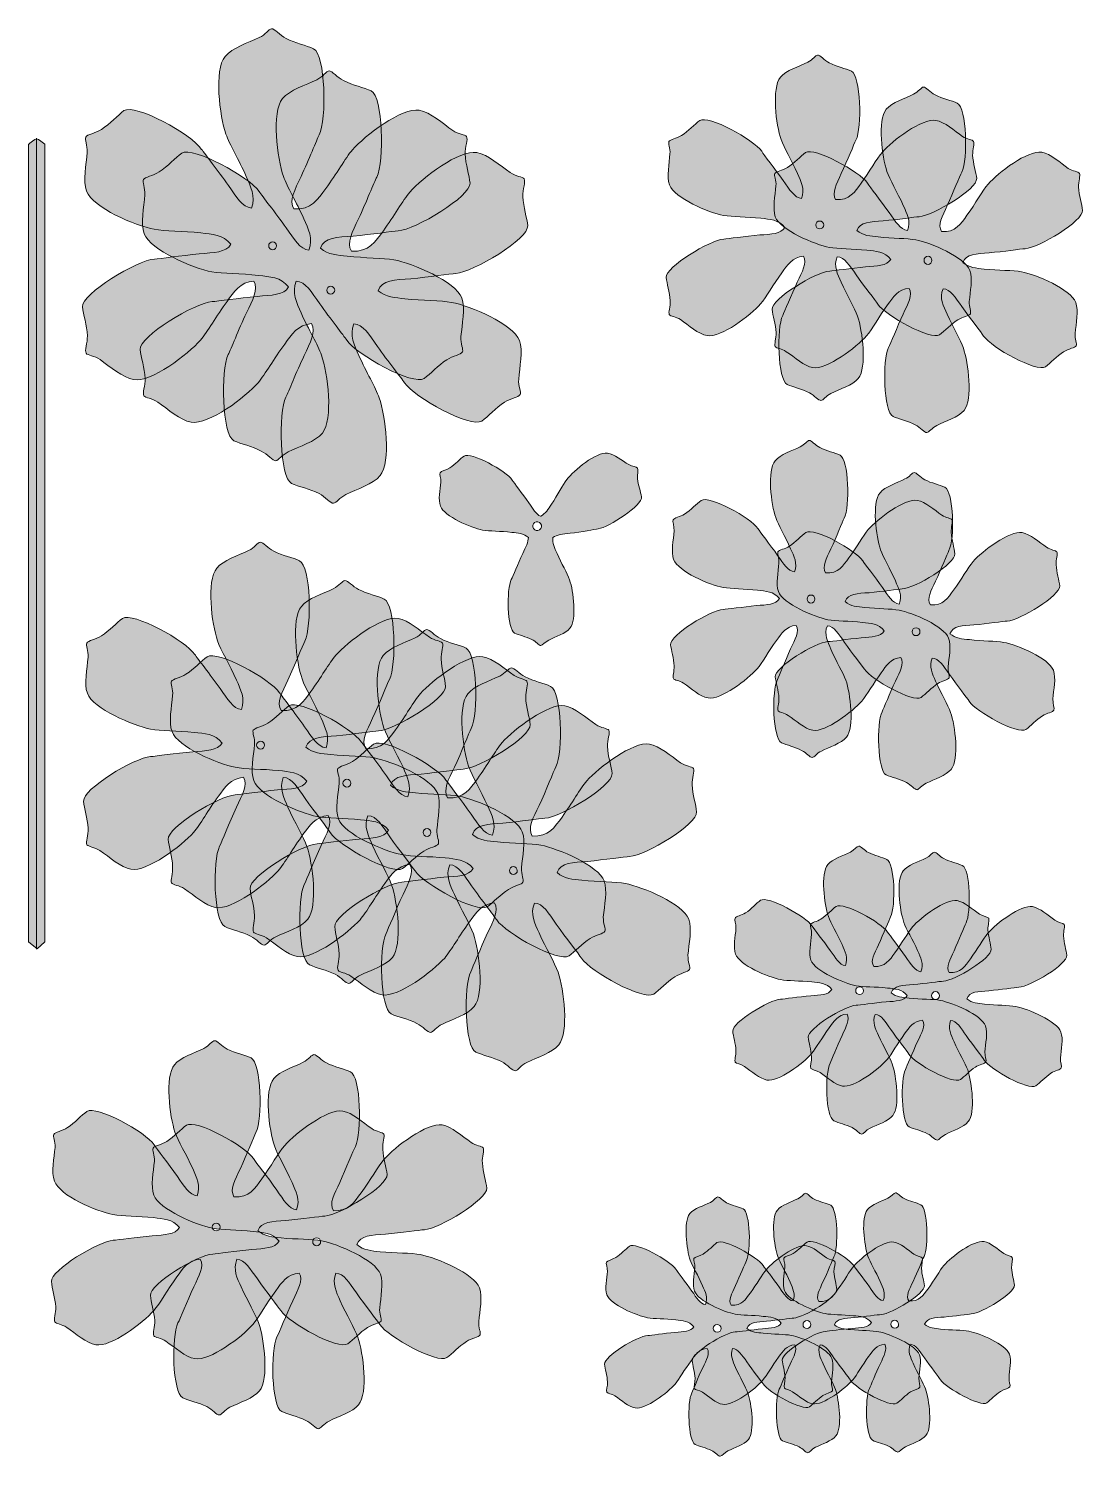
# Model space of a CAD drawing. Header units: inches. Extents: x 0.3 to 8.5, y 0.5 to 11.5.
import ezdxf

# ---------------------------------------------------------------- set-up
doc = ezdxf.new("R2010")
doc.units = ezdxf.units.IN
doc.header["$MEASUREMENT"] = 0
doc.layers.add('Paper Pinecone', color=7, linetype='Continuous')

# ---------------------------------------------------------------- blocks, each defined once
blk = doc.blocks.new('block 2')
at = {"layer": 'Paper Pinecone', "true_color": 0x66471f}
h = blk.add_hatch(color=49, dxfattribs=at)
h.dxf.hatch_style = 2
edge = h.paths.add_edge_path()
edge.add_spline(control_points=[(2.839, 9.937), (2.979, 9.95), (3.143, 9.975), (3.186, 9.978), (3.319, 9.986), (3.751, 10.247), (3.742, 10.347), (3.736, 10.406), (3.708, 10.492), (3.704, 10.571), (3.703, 10.628), (3.728, 10.685), (3.715, 10.706), (3.704, 10.724), (3.653, 10.724), (3.608, 10.754), (3.531, 10.808), (3.436, 10.894), (3.35, 10.91), (3.217, 10.933), (2.928, 10.714), (2.833, 10.604), (2.778, 10.54), (2.71, 10.417), (2.628, 10.306), (2.568, 10.224), (2.515, 10.137), (2.381, 10.147), (2.34, 10.212), (2.389, 10.296), (2.436, 10.399), (2.496, 10.526), (2.557, 10.681), (2.576, 10.719), (2.636, 10.839), (2.625, 11.343), (2.533, 11.386), (2.479, 11.411), (2.39, 11.429), (2.321, 11.465), (2.271, 11.492), (2.232, 11.542), (2.208, 11.54), (2.187, 11.539), (2.161, 11.494), (2.112, 11.472), (2.026, 11.431), (1.904, 11.393), (1.849, 11.326), (1.762, 11.222), (1.807, 10.864), (1.856, 10.725), (1.883, 10.646), (1.957, 10.525), (2.012, 10.399), (2.047, 10.321), (2.087, 10.244), (2.053, 10.154), (1.983, 10.161), (1.937, 10.24), (1.876, 10.328), (1.794, 10.443), (1.692, 10.574), (1.668, 10.608), (1.593, 10.724), (1.151, 10.965), (1.068, 10.907), (1.021, 10.872), (0.96, 10.804), (0.893, 10.762), (0.846, 10.732), (0.783, 10.724), (0.772, 10.703), (0.762, 10.685), (0.787, 10.639), (0.783, 10.585), (0.776, 10.49), (0.749, 10.365), (0.778, 10.285), (0.825, 10.158), (1.158, 10.017), (1.301, 9.99), (1.383, 9.975), (1.526, 9.978), (1.662, 9.962), (1.749, 9.953), (1.835, 9.95), (1.894, 9.874), (1.857, 9.81), (1.762, 9.81), (1.65, 9.8), (1.51, 9.787), (1.346, 9.762), (1.303, 9.76), (1.169, 9.751), (0.737, 9.49), (0.747, 9.39), (0.753, 9.332), (0.781, 9.246), (0.785, 9.167), (0.787, 9.11), (0.762, 9.053), (0.776, 9.032), (0.787, 9.014), (0.839, 9.014), (0.883, 8.983), (0.961, 8.929), (1.056, 8.843), (1.142, 8.828), (1.275, 8.804), (1.564, 9.024), (1.658, 9.133), (1.714, 9.197), (1.782, 9.321), (1.864, 9.432), (1.918, 9.506), (1.965, 9.582), (2.072, 9.59), (2.108, 9.525), (2.061, 9.444), (2.014, 9.343), (1.954, 9.215), (1.893, 9.061), (1.874, 9.022), (1.814, 8.903), (1.825, 8.399), (1.917, 8.356), (1.971, 8.331), (2.06, 8.312), (2.129, 8.276), (2.179, 8.25), (2.218, 8.2), (2.242, 8.201), (2.262, 8.203), (2.289, 8.247), (2.337, 8.269), (2.424, 8.311), (2.546, 8.349), (2.601, 8.415), (2.687, 8.519), (2.643, 8.878), (2.594, 9.017), (2.567, 9.096), (2.493, 9.217), (2.437, 9.343), (2.403, 9.422), (2.362, 9.499), (2.399, 9.589), (2.471, 9.585), (2.517, 9.504), (2.581, 9.414), (2.662, 9.299), (2.765, 9.168), (2.789, 9.133), (2.862, 9.021), (3.304, 8.779), (3.387, 8.837), (3.436, 8.871), (3.496, 8.939), (3.562, 8.982), (3.61, 9.012), (3.672, 9.021), (3.683, 9.042), (3.693, 9.06), (3.668, 9.106), (3.672, 9.16), (3.679, 9.254), (3.707, 9.379), (3.678, 9.46), (3.631, 9.586), (3.297, 9.728), (3.154, 9.754), (3.072, 9.769), (2.929, 9.767), (2.793, 9.782), (2.719, 9.79), (2.644, 9.793), (2.586, 9.844), (2.615, 9.929), (2.717, 9.928), (2.839, 9.937)], knot_values=[0, 0, 0, 0, 1, 1, 1, 2, 2, 2, 3, 3, 3, 4, 4, 4, 5, 5, 5, 6, 6, 6, 7, 7, 7, 8, 8, 8, 9, 9, 9, 10, 10, 10, 11, 11, 11, 12, 12, 12, 13, 13, 13, 14, 14, 14, 15, 15, 15, 16, 16, 16, 17, 17, 17, 18, 18, 18, 19, 19, 19, 20, 20, 20, 21, 21, 21, 22, 22, 22, 23, 23, 23, 24, 24, 24, 25, 25, 25, 26, 26, 26, 27, 27, 27, 28, 28, 28, 29, 29, 29, 30, 30, 30, 31, 31, 31, 32, 32, 32, 33, 33, 33, 34, 34, 34, 35, 35, 35, 36, 36, 36, 37, 37, 37, 38, 38, 38, 39, 39, 39, 40, 40, 40, 41, 41, 41, 42, 42, 42, 43, 43, 43, 44, 44, 44, 45, 45, 45, 46, 46, 46, 47, 47, 47, 48, 48, 48, 49, 49, 49, 50, 50, 50, 51, 51, 51, 52, 52, 52, 53, 53, 53, 54, 54, 54, 55, 55, 55, 56, 56, 56, 57, 57, 57, 58, 58, 58, 59, 59, 59, 60, 60, 60, 60], degree=3, periodic=1)
edge = h.paths.add_edge_path()
edge.add_spline(control_points=[(2.217, 9.832), (2.2, 9.832), (2.186, 9.846), (2.186, 9.862), (2.186, 9.879), (2.2, 9.893), (2.217, 9.893), (2.233, 9.893), (2.247, 9.879), (2.247, 9.862), (2.247, 9.846), (2.233, 9.832), (2.217, 9.832)], knot_values=[0, 0, 0, 0, 1, 1, 1, 2, 2, 2, 3, 3, 3, 4, 4, 4, 4], degree=3, periodic=1)
h = blk.add_hatch(color=49, dxfattribs=at)
h.dxf.hatch_style = 2
edge = h.paths.add_edge_path()
edge.add_spline(control_points=[(6.935, 10.056), (7.047, 10.065), (7.179, 10.085), (7.212, 10.087), (7.319, 10.094), (7.664, 10.303), (7.657, 10.383), (7.653, 10.431), (7.629, 10.5), (7.626, 10.563), (7.624, 10.607), (7.643, 10.653), (7.633, 10.669), (7.625, 10.683), (7.583, 10.685), (7.547, 10.708), (7.485, 10.751), (7.41, 10.821), (7.342, 10.832), (7.235, 10.85), (7.004, 10.675), (6.928, 10.586), (6.883, 10.535), (6.829, 10.436), (6.764, 10.346), (6.717, 10.281), (6.675, 10.211), (6.567, 10.219), (6.535, 10.272), (6.574, 10.338), (6.611, 10.421), (6.658, 10.524), (6.708, 10.647), (6.724, 10.679), (6.772, 10.775), (6.762, 11.178), (6.689, 11.213), (6.646, 11.232), (6.575, 11.247), (6.518, 11.276), (6.478, 11.297), (6.447, 11.338), (6.428, 11.336), (6.411, 11.336), (6.39, 11.3), (6.351, 11.282), (6.283, 11.249), (6.185, 11.218), (6.14, 11.165), (6.071, 11.082), (6.107, 10.794), (6.146, 10.685), (6.168, 10.621), (6.226, 10.524), (6.272, 10.422), (6.3, 10.36), (6.332, 10.299), (6.304, 10.228), (6.249, 10.233), (6.212, 10.297), (6.162, 10.367), (6.097, 10.46), (6.014, 10.564), (5.996, 10.593), (5.936, 10.682), (5.583, 10.876), (5.517, 10.831), (5.478, 10.803), (5.429, 10.749), (5.376, 10.715), (5.337, 10.69), (5.289, 10.685), (5.279, 10.668), (5.271, 10.653), (5.292, 10.617), (5.287, 10.574), (5.282, 10.497), (5.26, 10.397), (5.283, 10.333), (5.321, 10.232), (5.587, 10.118), (5.701, 10.097), (5.768, 10.085), (5.881, 10.087), (5.99, 10.075), (6.058, 10.068), (6.128, 10.065), (6.175, 10.004), (6.144, 9.953), (6.069, 9.953), (5.981, 9.946), (5.868, 9.936), (5.736, 9.917), (5.703, 9.914), (5.596, 9.907), (5.251, 9.699), (5.258, 9.618), (5.262, 9.571), (5.286, 9.501), (5.289, 9.439), (5.292, 9.393), (5.272, 9.347), (5.282, 9.331), (5.29, 9.317), (5.332, 9.315), (5.368, 9.292), (5.431, 9.249), (5.506, 9.179), (5.574, 9.168), (5.681, 9.15), (5.911, 9.325), (5.987, 9.414), (6.032, 9.465), (6.086, 9.564), (6.151, 9.654), (6.194, 9.712), (6.232, 9.775), (6.318, 9.781), (6.347, 9.729), (6.308, 9.664), (6.271, 9.582), (6.224, 9.479), (6.174, 9.356), (6.158, 9.324), (6.11, 9.228), (6.119, 8.825), (6.193, 8.79), (6.236, 8.771), (6.307, 8.756), (6.364, 8.726), (6.404, 8.706), (6.435, 8.665), (6.454, 8.667), (6.471, 8.667), (6.492, 8.703), (6.531, 8.721), (6.599, 8.754), (6.697, 8.785), (6.742, 8.837), (6.811, 8.921), (6.775, 9.208), (6.736, 9.318), (6.714, 9.382), (6.656, 9.479), (6.61, 9.581), (6.582, 9.644), (6.549, 9.706), (6.579, 9.778), (6.637, 9.775), (6.674, 9.71), (6.725, 9.639), (6.79, 9.546), (6.874, 9.442), (6.892, 9.412), (6.951, 9.324), (7.304, 9.129), (7.371, 9.175), (7.41, 9.203), (7.458, 9.257), (7.511, 9.29), (7.55, 9.315), (7.599, 9.321), (7.608, 9.337), (7.617, 9.353), (7.596, 9.389), (7.6, 9.432), (7.606, 9.508), (7.628, 9.608), (7.604, 9.672), (7.567, 9.774), (7.3, 9.887), (7.186, 9.908), (7.119, 9.921), (7.007, 9.918), (6.897, 9.931), (6.837, 9.937), (6.778, 9.94), (6.732, 9.981), (6.756, 10.049), (6.837, 10.047), (6.935, 10.056)], knot_values=[0, 0, 0, 0, 1, 1, 1, 2, 2, 2, 3, 3, 3, 4, 4, 4, 5, 5, 5, 6, 6, 6, 7, 7, 7, 8, 8, 8, 9, 9, 9, 10, 10, 10, 11, 11, 11, 12, 12, 12, 13, 13, 13, 14, 14, 14, 15, 15, 15, 16, 16, 16, 17, 17, 17, 18, 18, 18, 19, 19, 19, 20, 20, 20, 21, 21, 21, 22, 22, 22, 23, 23, 23, 24, 24, 24, 25, 25, 25, 26, 26, 26, 27, 27, 27, 28, 28, 28, 29, 29, 29, 30, 30, 30, 31, 31, 31, 32, 32, 32, 33, 33, 33, 34, 34, 34, 35, 35, 35, 36, 36, 36, 37, 37, 37, 38, 38, 38, 39, 39, 39, 40, 40, 40, 41, 41, 41, 42, 42, 42, 43, 43, 43, 44, 44, 44, 45, 45, 45, 46, 46, 46, 47, 47, 47, 48, 48, 48, 49, 49, 49, 50, 50, 50, 51, 51, 51, 52, 52, 52, 53, 53, 53, 54, 54, 54, 55, 55, 55, 56, 56, 56, 57, 57, 57, 58, 58, 58, 59, 59, 59, 60, 60, 60, 60], degree=3, periodic=1)
edge = h.paths.add_edge_path()
edge.add_spline(control_points=[(6.444, 9.993), (6.428, 9.993), (6.414, 10.007), (6.414, 10.024), (6.414, 10.04), (6.428, 10.054), (6.444, 10.054), (6.461, 10.054), (6.475, 10.04), (6.475, 10.024), (6.475, 10.007), (6.461, 9.993), (6.444, 9.993)], knot_values=[0, 0, 0, 0, 1, 1, 1, 2, 2, 2, 3, 3, 3, 4, 4, 4, 4], degree=3, periodic=1)
at = {"layer": 'Paper Pinecone', "true_color": 0xb2906b}
h = blk.add_hatch(color=33, dxfattribs=at)
h.dxf.hatch_style = 2
edge = h.paths.add_edge_path()
edge.add_spline(control_points=[(3.285, 9.608), (3.425, 9.621), (3.589, 9.646), (3.632, 9.649), (3.765, 9.657), (4.197, 9.918), (4.188, 10.018), (4.182, 10.076), (4.154, 10.162), (4.15, 10.242), (4.149, 10.301), (4.172, 10.358), (4.16, 10.379), (4.149, 10.397), (4.097, 10.397), (4.053, 10.428), (3.975, 10.482), (3.881, 10.568), (3.794, 10.583), (3.661, 10.607), (3.372, 10.388), (3.278, 10.278), (3.222, 10.214), (3.154, 10.09), (3.072, 9.979), (3.012, 9.897), (2.96, 9.811), (2.825, 9.821), (2.785, 9.886), (2.833, 9.969), (2.881, 10.072), (2.94, 10.2), (3.001, 10.354), (3.021, 10.393), (3.081, 10.513), (3.069, 11.017), (2.978, 11.06), (2.924, 11.085), (2.835, 11.103), (2.765, 11.139), (2.715, 11.165), (2.676, 11.215), (2.653, 11.214), (2.632, 11.213), (2.606, 11.168), (2.557, 11.146), (2.471, 11.104), (2.349, 11.067), (2.293, 11), (2.207, 10.896), (2.251, 10.538), (2.3, 10.399), (2.328, 10.319), (2.401, 10.199), (2.457, 10.072), (2.492, 9.994), (2.532, 9.918), (2.497, 9.828), (2.428, 9.835), (2.382, 9.914), (2.321, 10.001), (2.239, 10.117), (2.136, 10.247), (2.112, 10.282), (2.039, 10.394), (1.597, 10.636), (1.514, 10.578), (1.465, 10.544), (1.406, 10.476), (1.339, 10.433), (1.292, 10.403), (1.229, 10.394), (1.218, 10.374), (1.208, 10.356), (1.233, 10.31), (1.229, 10.256), (1.222, 10.161), (1.194, 10.036), (1.224, 9.956), (1.271, 9.829), (1.604, 9.688), (1.747, 9.661), (1.829, 9.646), (1.972, 9.649), (2.108, 9.633), (2.194, 9.624), (2.281, 9.621), (2.34, 9.544), (2.303, 9.481), (2.208, 9.481), (2.096, 9.471), (1.956, 9.458), (1.792, 9.433), (1.749, 9.431), (1.615, 9.422), (1.183, 9.161), (1.193, 9.061), (1.199, 9.003), (1.226, 8.917), (1.231, 8.837), (1.233, 8.781), (1.208, 8.724), (1.222, 8.703), (1.233, 8.685), (1.285, 8.685), (1.329, 8.654), (1.407, 8.6), (1.501, 8.514), (1.587, 8.499), (1.721, 8.475), (2.01, 8.694), (2.104, 8.804), (2.16, 8.868), (2.228, 8.992), (2.31, 9.103), (2.364, 9.176), (2.411, 9.253), (2.518, 9.261), (2.554, 9.196), (2.507, 9.115), (2.46, 9.014), (2.4, 8.886), (2.339, 8.732), (2.319, 8.693), (2.26, 8.574), (2.271, 8.069), (2.362, 8.026), (2.417, 8.001), (2.506, 7.983), (2.575, 7.947), (2.625, 7.921), (2.664, 7.871), (2.687, 7.872), (2.708, 7.874), (2.735, 7.918), (2.783, 7.94), (2.869, 7.982), (2.992, 8.019), (3.047, 8.086), (3.133, 8.19), (3.089, 8.549), (3.04, 8.687), (3.012, 8.767), (2.939, 8.887), (2.883, 9.014), (2.849, 9.093), (2.808, 9.169), (2.844, 9.26), (2.917, 9.256), (2.962, 9.175), (3.026, 9.085), (3.108, 8.969), (3.211, 8.839), (3.235, 8.804), (3.308, 8.692), (3.75, 8.45), (3.833, 8.508), (3.882, 8.542), (3.942, 8.61), (4.008, 8.653), (4.056, 8.683), (4.118, 8.692), (4.129, 8.712), (4.139, 8.731), (4.114, 8.776), (4.118, 8.831), (4.125, 8.925), (4.153, 9.05), (4.124, 9.131), (4.076, 9.257), (3.743, 9.399), (3.6, 9.425), (3.518, 9.44), (3.375, 9.437), (3.239, 9.453), (3.165, 9.461), (3.09, 9.464), (3.032, 9.515), (3.061, 9.6), (3.162, 9.599), (3.285, 9.608)], knot_values=[0, 0, 0, 0, 1, 1, 1, 2, 2, 2, 3, 3, 3, 4, 4, 4, 5, 5, 5, 6, 6, 6, 7, 7, 7, 8, 8, 8, 9, 9, 9, 10, 10, 10, 11, 11, 11, 12, 12, 12, 13, 13, 13, 14, 14, 14, 15, 15, 15, 16, 16, 16, 17, 17, 17, 18, 18, 18, 19, 19, 19, 20, 20, 20, 21, 21, 21, 22, 22, 22, 23, 23, 23, 24, 24, 24, 25, 25, 25, 26, 26, 26, 27, 27, 27, 28, 28, 28, 29, 29, 29, 30, 30, 30, 31, 31, 31, 32, 32, 32, 33, 33, 33, 34, 34, 34, 35, 35, 35, 36, 36, 36, 37, 37, 37, 38, 38, 38, 39, 39, 39, 40, 40, 40, 41, 41, 41, 42, 42, 42, 43, 43, 43, 44, 44, 44, 45, 45, 45, 46, 46, 46, 47, 47, 47, 48, 48, 48, 49, 49, 49, 50, 50, 50, 51, 51, 51, 52, 52, 52, 53, 53, 53, 54, 54, 54, 55, 55, 55, 56, 56, 56, 57, 57, 57, 58, 58, 58, 59, 59, 59, 60, 60, 60, 60], degree=3, periodic=1)
edge = h.paths.add_edge_path()
edge.add_spline(control_points=[(2.665, 9.489), (2.649, 9.489), (2.635, 9.503), (2.635, 9.519), (2.635, 9.536), (2.649, 9.55), (2.665, 9.55), (2.682, 9.55), (2.696, 9.536), (2.696, 9.519), (2.696, 9.504), (2.682, 9.489), (2.665, 9.489)], knot_values=[0, 0, 0, 0, 1, 1, 1, 2, 2, 2, 3, 3, 3, 4, 4, 4, 4], degree=3, periodic=1)
h = blk.add_hatch(color=33, dxfattribs=at)
h.dxf.hatch_style = 2
edge = h.paths.add_edge_path()
edge.add_spline(control_points=[(7.753, 9.808), (7.865, 9.818), (7.997, 9.838), (8.031, 9.84), (8.138, 9.847), (8.482, 10.056), (8.475, 10.136), (8.471, 10.183), (8.447, 10.253), (8.444, 10.315), (8.442, 10.36), (8.461, 10.406), (8.451, 10.422), (8.443, 10.436), (8.401, 10.438), (8.365, 10.461), (8.303, 10.504), (8.228, 10.574), (8.16, 10.585), (8.053, 10.603), (7.822, 10.428), (7.746, 10.339), (7.701, 10.288), (7.647, 10.189), (7.582, 10.099), (7.535, 10.033), (7.493, 9.964), (7.385, 9.972), (7.353, 10.025), (7.392, 10.09), (7.429, 10.174), (7.476, 10.276), (7.526, 10.4), (7.542, 10.432), (7.59, 10.528), (7.581, 10.931), (7.507, 10.965), (7.464, 10.985), (7.393, 11), (7.336, 11.029), (7.296, 11.05), (7.265, 11.09), (7.246, 11.089), (7.229, 11.089), (7.208, 11.053), (7.169, 11.035), (7.101, 11.001), (7.003, 10.971), (6.958, 10.918), (6.889, 10.835), (6.925, 10.547), (6.964, 10.438), (6.986, 10.374), (7.044, 10.276), (7.09, 10.175), (7.118, 10.113), (7.15, 10.051), (7.122, 9.981), (7.067, 9.986), (7.031, 10.05), (6.981, 10.119), (6.915, 10.212), (6.832, 10.317), (6.814, 10.346), (6.754, 10.435), (6.401, 10.629), (6.335, 10.583), (6.296, 10.556), (6.247, 10.501), (6.194, 10.468), (6.156, 10.443), (6.107, 10.438), (6.097, 10.421), (6.089, 10.406), (6.11, 10.369), (6.106, 10.326), (6.1, 10.25), (6.078, 10.15), (6.101, 10.086), (6.139, 9.985), (6.406, 9.871), (6.519, 9.85), (6.586, 9.838), (6.699, 9.84), (6.808, 9.828), (6.876, 9.821), (6.946, 9.818), (6.993, 9.757), (6.962, 9.706), (6.887, 9.706), (6.799, 9.699), (6.686, 9.689), (6.554, 9.669), (6.521, 9.667), (6.414, 9.66), (6.069, 9.451), (6.076, 9.371), (6.081, 9.324), (6.104, 9.254), (6.107, 9.192), (6.11, 9.146), (6.09, 9.1), (6.1, 9.083), (6.108, 9.069), (6.15, 9.068), (6.186, 9.044), (6.249, 9.001), (6.324, 8.932), (6.392, 8.921), (6.499, 8.903), (6.729, 9.078), (6.806, 9.167), (6.85, 9.218), (6.904, 9.317), (6.969, 9.407), (7.012, 9.465), (7.05, 9.528), (7.136, 9.533), (7.165, 9.482), (7.126, 9.417), (7.089, 9.335), (7.042, 9.232), (6.992, 9.108), (6.976, 9.076), (6.928, 8.981), (6.937, 8.578), (7.011, 8.543), (7.054, 8.524), (7.125, 8.508), (7.182, 8.479), (7.222, 8.458), (7.253, 8.418), (7.272, 8.419), (7.289, 8.419), (7.31, 8.456), (7.349, 8.474), (7.417, 8.507), (7.515, 8.537), (7.56, 8.59), (7.629, 8.674), (7.593, 8.961), (7.554, 9.071), (7.532, 9.135), (7.474, 9.232), (7.428, 9.333), (7.4, 9.397), (7.367, 9.458), (7.397, 9.531), (7.456, 9.528), (7.492, 9.462), (7.543, 9.392), (7.608, 9.299), (7.692, 9.194), (7.71, 9.165), (7.769, 9.076), (8.122, 8.882), (8.189, 8.928), (8.228, 8.956), (8.276, 9.01), (8.329, 9.043), (8.368, 9.068), (8.417, 9.074), (8.426, 9.09), (8.435, 9.106), (8.414, 9.142), (8.418, 9.185), (8.424, 9.261), (8.446, 9.361), (8.422, 9.425), (8.385, 9.526), (8.118, 9.64), (8.004, 9.661), (7.937, 9.674), (7.825, 9.671), (7.715, 9.683), (7.656, 9.69), (7.596, 9.693), (7.55, 9.733), (7.574, 9.801), (7.656, 9.8), (7.753, 9.808)], knot_values=[0, 0, 0, 0, 1, 1, 1, 2, 2, 2, 3, 3, 3, 4, 4, 4, 5, 5, 5, 6, 6, 6, 7, 7, 7, 8, 8, 8, 9, 9, 9, 10, 10, 10, 11, 11, 11, 12, 12, 12, 13, 13, 13, 14, 14, 14, 15, 15, 15, 16, 16, 16, 17, 17, 17, 18, 18, 18, 19, 19, 19, 20, 20, 20, 21, 21, 21, 22, 22, 22, 23, 23, 23, 24, 24, 24, 25, 25, 25, 26, 26, 26, 27, 27, 27, 28, 28, 28, 29, 29, 29, 30, 30, 30, 31, 31, 31, 32, 32, 32, 33, 33, 33, 34, 34, 34, 35, 35, 35, 36, 36, 36, 37, 37, 37, 38, 38, 38, 39, 39, 39, 40, 40, 40, 41, 41, 41, 42, 42, 42, 43, 43, 43, 44, 44, 44, 45, 45, 45, 46, 46, 46, 47, 47, 47, 48, 48, 48, 49, 49, 49, 50, 50, 50, 51, 51, 51, 52, 52, 52, 53, 53, 53, 54, 54, 54, 55, 55, 55, 56, 56, 56, 57, 57, 57, 58, 58, 58, 59, 59, 59, 60, 60, 60, 60], degree=3, periodic=1)
edge = h.paths.add_edge_path()
edge.add_spline(control_points=[(7.281, 9.719), (7.264, 9.719), (7.25, 9.733), (7.25, 9.75), (7.25, 9.767), (7.264, 9.781), (7.281, 9.781), (7.297, 9.781), (7.311, 9.767), (7.311, 9.75), (7.311, 9.733), (7.297, 9.719), (7.281, 9.719)], knot_values=[0, 0, 0, 0, 1, 1, 1, 2, 2, 2, 3, 3, 3, 4, 4, 4, 4], degree=3, periodic=1)
at = {"layer": 'Paper Pinecone', "true_color": 0x66471f}
h = blk.add_hatch(color=49, dxfattribs=at)
h.dxf.hatch_style = 2
edge = h.paths.add_edge_path()
edge.add_spline(control_points=[(6.826, 7.181), (6.929, 7.19), (7.051, 7.208), (7.082, 7.21), (7.181, 7.215), (7.496, 7.408), (7.489, 7.482), (7.485, 7.525), (7.464, 7.589), (7.461, 7.646), (7.457, 7.688), (7.475, 7.729), (7.467, 7.744), (7.458, 7.757), (7.421, 7.758), (7.387, 7.781), (7.331, 7.819), (7.261, 7.883), (7.199, 7.894), (7.101, 7.911), (6.89, 7.75), (6.819, 7.669), (6.779, 7.622), (6.729, 7.532), (6.669, 7.45), (6.626, 7.39), (6.588, 7.326), (6.489, 7.335), (6.46, 7.383), (6.494, 7.443), (6.531, 7.519), (6.574, 7.614), (6.619, 7.728), (6.633, 7.756), (6.678, 7.843), (6.669, 8.213), (6.601, 8.244), (6.562, 8.263), (6.497, 8.276), (6.446, 8.303), (6.408, 8.322), (6.381, 8.358), (6.364, 8.358), (6.349, 8.358), (6.329, 8.325), (6.293, 8.308), (6.231, 8.278), (6.14, 8.25), (6.1, 8.201), (6.036, 8.125), (6.069, 7.863), (6.104, 7.761), (6.125, 7.703), (6.179, 7.614), (6.219, 7.521), (6.244, 7.464), (6.275, 7.408), (6.249, 7.342), (6.197, 7.347), (6.164, 7.406), (6.119, 7.469), (6.06, 7.554), (5.983, 7.65), (5.967, 7.676), (5.913, 7.758), (5.589, 7.937), (5.528, 7.894), (5.492, 7.869), (5.449, 7.819), (5.4, 7.789), (5.365, 7.767), (5.319, 7.761), (5.311, 7.744), (5.304, 7.731), (5.322, 7.697), (5.319, 7.658), (5.314, 7.589), (5.293, 7.497), (5.315, 7.438), (5.35, 7.344), (5.593, 7.24), (5.699, 7.221), (5.76, 7.21), (5.864, 7.211), (5.964, 7.2), (6.026, 7.193), (6.09, 7.192), (6.133, 7.135), (6.106, 7.088), (6.036, 7.088), (5.954, 7.081), (5.851, 7.071), (5.729, 7.053), (5.699, 7.051), (5.6, 7.046), (5.285, 6.853), (5.292, 6.779), (5.296, 6.736), (5.317, 6.672), (5.319, 6.615), (5.322, 6.574), (5.304, 6.532), (5.313, 6.517), (5.321, 6.504), (5.358, 6.503), (5.392, 6.481), (5.449, 6.442), (5.518, 6.378), (5.581, 6.367), (5.678, 6.35), (5.889, 6.511), (5.96, 6.592), (6, 6.639), (6.05, 6.729), (6.11, 6.811), (6.149, 6.865), (6.183, 6.922), (6.262, 6.928), (6.289, 6.881), (6.254, 6.821), (6.219, 6.746), (6.176, 6.651), (6.131, 6.537), (6.117, 6.51), (6.072, 6.422), (6.081, 6.053), (6.149, 6.021), (6.188, 6.003), (6.253, 5.989), (6.304, 5.962), (6.342, 5.943), (6.369, 5.907), (6.386, 5.907), (6.401, 5.907), (6.421, 5.94), (6.457, 5.957), (6.519, 5.987), (6.61, 6.015), (6.65, 6.064), (6.714, 6.14), (6.681, 6.403), (6.646, 6.504), (6.625, 6.562), (6.571, 6.651), (6.531, 6.744), (6.506, 6.803), (6.475, 6.858), (6.503, 6.925), (6.556, 6.922), (6.59, 6.862), (6.636, 6.797), (6.696, 6.712), (6.772, 6.617), (6.789, 6.59), (6.843, 6.508), (7.167, 6.329), (7.228, 6.372), (7.264, 6.397), (7.307, 6.447), (7.356, 6.478), (7.39, 6.5), (7.436, 6.506), (7.444, 6.522), (7.451, 6.536), (7.433, 6.569), (7.436, 6.608), (7.442, 6.678), (7.463, 6.769), (7.44, 6.829), (7.406, 6.922), (7.163, 7.026), (7.057, 7.046), (6.996, 7.057), (6.892, 7.056), (6.792, 7.067), (6.738, 7.072), (6.682, 7.075), (6.64, 7.112), (6.664, 7.175), (6.736, 7.174), (6.826, 7.181)], knot_values=[0, 0, 0, 0, 1, 1, 1, 2, 2, 2, 3, 3, 3, 4, 4, 4, 5, 5, 5, 6, 6, 6, 7, 7, 7, 8, 8, 8, 9, 9, 9, 10, 10, 10, 11, 11, 11, 12, 12, 12, 13, 13, 13, 14, 14, 14, 15, 15, 15, 16, 16, 16, 17, 17, 17, 18, 18, 18, 19, 19, 19, 20, 20, 20, 21, 21, 21, 22, 22, 22, 23, 23, 23, 24, 24, 24, 25, 25, 25, 26, 26, 26, 27, 27, 27, 28, 28, 28, 29, 29, 29, 30, 30, 30, 31, 31, 31, 32, 32, 32, 33, 33, 33, 34, 34, 34, 35, 35, 35, 36, 36, 36, 37, 37, 37, 38, 38, 38, 39, 39, 39, 40, 40, 40, 41, 41, 41, 42, 42, 42, 43, 43, 43, 44, 44, 44, 45, 45, 45, 46, 46, 46, 47, 47, 47, 48, 48, 48, 49, 49, 49, 50, 50, 50, 51, 51, 51, 52, 52, 52, 53, 53, 53, 54, 54, 54, 55, 55, 55, 56, 56, 56, 57, 57, 57, 58, 58, 58, 59, 59, 59, 60, 60, 60, 60], degree=3, periodic=1)
edge = h.paths.add_edge_path()
edge.add_spline(control_points=[(6.376, 7.101), (6.36, 7.101), (6.346, 7.115), (6.346, 7.132), (6.346, 7.149), (6.36, 7.163), (6.376, 7.163), (6.393, 7.163), (6.407, 7.149), (6.407, 7.132), (6.407, 7.115), (6.393, 7.101), (6.376, 7.101)], knot_values=[0, 0, 0, 0, 1, 1, 1, 2, 2, 2, 3, 3, 3, 4, 4, 4, 4], degree=3, periodic=1)
h = blk.add_hatch(color=49, dxfattribs=at)
h.dxf.hatch_style = 2
edge = h.paths.add_edge_path()
edge.add_spline(control_points=[(5.035, 8.061), (5.031, 8.096), (5.046, 8.132), (5.036, 8.144), (5.029, 8.156), (4.996, 8.154), (4.968, 8.171), (4.918, 8.201), (4.857, 8.253), (4.803, 8.26), (4.718, 8.271), (4.544, 8.126), (4.49, 8.056), (4.458, 8.014), (4.419, 7.935), (4.371, 7.864), (4.346, 7.829), (4.326, 7.792), (4.288, 7.772), (4.288, 7.772), (4.286, 7.772), (4.286, 7.772), (4.253, 7.787), (4.229, 7.829), (4.197, 7.875), (4.146, 7.946), (4.082, 8.029), (4.068, 8.051), (4.022, 8.121), (3.747, 8.274), (3.696, 8.236), (3.665, 8.215), (3.628, 8.174), (3.586, 8.146), (3.557, 8.128), (3.517, 8.122), (3.51, 8.108), (3.504, 8.096), (3.519, 8.069), (3.517, 8.036), (3.511, 7.976), (3.494, 7.899), (3.513, 7.85), (3.542, 7.771), (3.75, 7.683), (3.839, 7.665), (3.89, 7.656), (3.979, 7.658), (4.065, 7.647), (4.11, 7.642), (4.157, 7.639), (4.193, 7.608), (4.194, 7.574), (4.171, 7.533), (4.149, 7.485), (4.111, 7.404), (4.074, 7.308), (4.061, 7.283), (4.022, 7.21), (4.029, 6.896), (4.086, 6.869), (4.119, 6.854), (4.175, 6.842), (4.219, 6.819), (4.251, 6.804), (4.275, 6.772), (4.289, 6.772), (4.301, 6.774), (4.319, 6.8), (4.35, 6.815), (4.403, 6.84), (4.481, 6.864), (4.514, 6.906), (4.568, 6.971), (4.542, 7.194), (4.511, 7.281), (4.494, 7.331), (4.447, 7.406), (4.414, 7.485), (4.396, 7.525), (4.375, 7.564), (4.382, 7.607), (4.41, 7.631), (4.46, 7.632), (4.515, 7.64), (4.603, 7.651), (4.704, 7.671), (4.732, 7.675), (4.815, 7.685), (5.075, 7.857), (5.068, 7.921), (5.06, 7.961), (5.04, 8.014), (5.035, 8.061)], knot_values=[0, 0, 0, 0, 1, 1, 1, 2, 2, 2, 3, 3, 3, 4, 4, 4, 5, 5, 5, 6, 6, 6, 7, 7, 7, 8, 8, 8, 9, 9, 9, 10, 10, 10, 11, 11, 11, 12, 12, 12, 13, 13, 13, 14, 14, 14, 15, 15, 15, 16, 16, 16, 17, 17, 17, 18, 18, 18, 19, 19, 19, 20, 20, 20, 21, 21, 21, 22, 22, 22, 23, 23, 23, 24, 24, 24, 25, 25, 25, 26, 26, 26, 27, 27, 27, 28, 28, 28, 29, 29, 29, 30, 30, 30, 31, 31, 31, 31], degree=3, periodic=1)
edge = h.paths.add_edge_path()
edge.add_spline(control_points=[(4.267, 7.662), (4.249, 7.658), (4.231, 7.671), (4.226, 7.689), (4.222, 7.707), (4.235, 7.725), (4.253, 7.729), (4.271, 7.733), (4.289, 7.721), (4.293, 7.703), (4.297, 7.685), (4.285, 7.667), (4.267, 7.662)], knot_values=[0, 0, 0, 0, 1, 1, 1, 2, 2, 2, 3, 3, 3, 4, 4, 4, 4], degree=3, periodic=1)
at = {"layer": 'Paper Pinecone', "true_color": 0xb2906b}
h = blk.add_hatch(color=33, dxfattribs=at)
h.dxf.hatch_style = 2
edge = h.paths.add_edge_path()
edge.add_spline(control_points=[(7.636, 6.932), (7.739, 6.942), (7.861, 6.96), (7.892, 6.961), (7.99, 6.967), (8.306, 7.16), (8.299, 7.233), (8.294, 7.276), (8.274, 7.34), (8.271, 7.397), (8.268, 7.439), (8.286, 7.481), (8.276, 7.496), (8.268, 7.508), (8.231, 7.51), (8.197, 7.532), (8.14, 7.571), (8.071, 7.635), (8.008, 7.646), (7.911, 7.662), (7.7, 7.501), (7.629, 7.421), (7.589, 7.374), (7.539, 7.283), (7.479, 7.201), (7.436, 7.142), (7.397, 7.078), (7.299, 7.086), (7.269, 7.135), (7.304, 7.194), (7.34, 7.271), (7.383, 7.365), (7.429, 7.479), (7.443, 7.507), (7.488, 7.594), (7.479, 7.964), (7.411, 7.996), (7.372, 8.014), (7.307, 8.028), (7.256, 8.054), (7.218, 8.074), (7.19, 8.11), (7.174, 8.11), (7.158, 8.11), (7.139, 8.076), (7.103, 8.06), (7.04, 8.029), (6.95, 8.001), (6.91, 7.953), (6.846, 7.876), (6.879, 7.614), (6.914, 7.513), (6.935, 7.454), (6.989, 7.365), (7.029, 7.272), (7.054, 7.215), (7.085, 7.16), (7.058, 7.093), (7.007, 7.099), (6.974, 7.157), (6.929, 7.221), (6.869, 7.306), (6.793, 7.401), (6.776, 7.428), (6.722, 7.51), (6.399, 7.689), (6.337, 7.646), (6.301, 7.621), (6.258, 7.571), (6.21, 7.54), (6.175, 7.518), (6.129, 7.513), (6.121, 7.496), (6.114, 7.482), (6.132, 7.449), (6.129, 7.41), (6.124, 7.34), (6.103, 7.249), (6.125, 7.189), (6.16, 7.096), (6.403, 6.992), (6.508, 6.972), (6.569, 6.961), (6.674, 6.962), (6.774, 6.951), (6.836, 6.944), (6.9, 6.943), (6.943, 6.886), (6.915, 6.839), (6.846, 6.839), (6.764, 6.832), (6.661, 6.822), (6.539, 6.804), (6.508, 6.803), (6.41, 6.797), (6.094, 6.604), (6.101, 6.531), (6.106, 6.488), (6.126, 6.424), (6.129, 6.367), (6.132, 6.325), (6.114, 6.283), (6.122, 6.268), (6.131, 6.256), (6.168, 6.254), (6.201, 6.232), (6.258, 6.193), (6.328, 6.129), (6.39, 6.118), (6.488, 6.101), (6.699, 6.262), (6.769, 6.343), (6.81, 6.39), (6.86, 6.481), (6.919, 6.562), (6.958, 6.617), (6.993, 6.674), (7.072, 6.679), (7.099, 6.632), (7.064, 6.572), (7.029, 6.497), (6.986, 6.403), (6.94, 6.289), (6.926, 6.261), (6.882, 6.174), (6.89, 5.804), (6.958, 5.772), (6.997, 5.754), (7.063, 5.74), (7.114, 5.714), (7.151, 5.694), (7.179, 5.658), (7.196, 5.658), (7.211, 5.658), (7.231, 5.692), (7.267, 5.708), (7.329, 5.739), (7.419, 5.767), (7.46, 5.815), (7.524, 5.892), (7.49, 6.154), (7.456, 6.256), (7.435, 6.314), (7.381, 6.403), (7.34, 6.496), (7.315, 6.554), (7.285, 6.61), (7.313, 6.676), (7.365, 6.674), (7.4, 6.614), (7.446, 6.549), (7.506, 6.464), (7.582, 6.368), (7.599, 6.342), (7.653, 6.26), (7.976, 6.081), (8.038, 6.124), (8.074, 6.149), (8.117, 6.199), (8.165, 6.229), (8.2, 6.251), (8.246, 6.257), (8.254, 6.274), (8.261, 6.287), (8.243, 6.321), (8.246, 6.36), (8.251, 6.429), (8.272, 6.521), (8.25, 6.581), (8.215, 6.674), (7.972, 6.778), (7.867, 6.797), (7.806, 6.808), (7.701, 6.807), (7.601, 6.818), (7.547, 6.824), (7.492, 6.826), (7.45, 6.864), (7.474, 6.926), (7.546, 6.925), (7.636, 6.932)], knot_values=[0, 0, 0, 0, 1, 1, 1, 2, 2, 2, 3, 3, 3, 4, 4, 4, 5, 5, 5, 6, 6, 6, 7, 7, 7, 8, 8, 8, 9, 9, 9, 10, 10, 10, 11, 11, 11, 12, 12, 12, 13, 13, 13, 14, 14, 14, 15, 15, 15, 16, 16, 16, 17, 17, 17, 18, 18, 18, 19, 19, 19, 20, 20, 20, 21, 21, 21, 22, 22, 22, 23, 23, 23, 24, 24, 24, 25, 25, 25, 26, 26, 26, 27, 27, 27, 28, 28, 28, 29, 29, 29, 30, 30, 30, 31, 31, 31, 32, 32, 32, 33, 33, 33, 34, 34, 34, 35, 35, 35, 36, 36, 36, 37, 37, 37, 38, 38, 38, 39, 39, 39, 40, 40, 40, 41, 41, 41, 42, 42, 42, 43, 43, 43, 44, 44, 44, 45, 45, 45, 46, 46, 46, 47, 47, 47, 48, 48, 48, 49, 49, 49, 50, 50, 50, 51, 51, 51, 52, 52, 52, 53, 53, 53, 54, 54, 54, 55, 55, 55, 56, 56, 56, 57, 57, 57, 58, 58, 58, 59, 59, 59, 60, 60, 60, 60], degree=3, periodic=1)
edge = h.paths.add_edge_path()
edge.add_spline(control_points=[(7.189, 6.849), (7.172, 6.849), (7.158, 6.862), (7.158, 6.879), (7.158, 6.896), (7.172, 6.91), (7.189, 6.91), (7.206, 6.91), (7.219, 6.896), (7.219, 6.879), (7.219, 6.862), (7.206, 6.849), (7.189, 6.849)], knot_values=[0, 0, 0, 0, 1, 1, 1, 2, 2, 2, 3, 3, 3, 4, 4, 4, 4], degree=3, periodic=1)
at = {"layer": 'Paper Pinecone', "true_color": 0x66471f}
h = blk.add_hatch(color=49, dxfattribs=at)
h.dxf.hatch_style = 2
edge = h.paths.add_edge_path()
edge.add_spline(control_points=[(2.71, 6.075), (2.842, 6.087), (2.994, 6.11), (3.035, 6.113), (3.16, 6.119), (3.561, 6.364), (3.553, 6.457), (3.549, 6.512), (3.521, 6.592), (3.518, 6.667), (3.517, 6.718), (3.54, 6.772), (3.528, 6.792), (3.518, 6.808), (3.469, 6.81), (3.428, 6.837), (3.354, 6.887), (3.267, 6.968), (3.187, 6.982), (3.062, 7.004), (2.794, 6.799), (2.704, 6.697), (2.653, 6.637), (2.589, 6.522), (2.512, 6.418), (2.457, 6.342), (2.408, 6.261), (2.282, 6.271), (2.244, 6.332), (2.289, 6.41), (2.335, 6.506), (2.39, 6.625), (2.447, 6.771), (2.465, 6.806), (2.521, 6.918), (2.511, 7.387), (2.425, 7.428), (2.375, 7.451), (2.292, 7.468), (2.226, 7.501), (2.179, 7.525), (2.144, 7.572), (2.121, 7.571), (2.101, 7.569), (2.076, 7.529), (2.031, 7.507), (1.95, 7.468), (1.836, 7.433), (1.785, 7.371), (1.704, 7.274), (1.746, 6.939), (1.79, 6.81), (1.817, 6.736), (1.885, 6.622), (1.937, 6.506), (1.969, 6.432), (2.007, 6.361), (1.975, 6.278), (1.91, 6.285), (1.868, 6.358), (1.81, 6.44), (1.733, 6.549), (1.637, 6.671), (1.615, 6.704), (1.546, 6.808), (1.135, 7.035), (1.057, 6.982), (1.012, 6.95), (0.956, 6.887), (0.893, 6.847), (0.849, 6.818), (0.79, 6.811), (0.781, 6.792), (0.771, 6.775), (0.794, 6.732), (0.79, 6.682), (0.783, 6.593), (0.757, 6.476), (0.785, 6.403), (0.828, 6.285), (1.139, 6.153), (1.274, 6.126), (1.35, 6.111), (1.483, 6.115), (1.61, 6.101), (1.689, 6.093), (1.769, 6.09), (1.826, 6.019), (1.79, 5.96), (1.703, 5.96), (1.599, 5.951), (1.467, 5.939), (1.314, 5.917), (1.274, 5.914), (1.149, 5.907), (0.747, 5.662), (0.756, 5.569), (0.76, 5.514), (0.787, 5.435), (0.79, 5.36), (0.793, 5.307), (0.771, 5.253), (0.782, 5.233), (0.792, 5.217), (0.84, 5.215), (0.882, 5.188), (0.956, 5.137), (1.043, 5.057), (1.122, 5.043), (1.247, 5.021), (1.515, 5.226), (1.606, 5.328), (1.657, 5.387), (1.721, 5.503), (1.797, 5.607), (1.847, 5.675), (1.892, 5.747), (1.992, 5.754), (2.025, 5.693), (1.981, 5.618), (1.937, 5.522), (1.882, 5.403), (1.825, 5.257), (1.807, 5.222), (1.751, 5.11), (1.761, 4.64), (1.847, 4.6), (1.897, 4.576), (1.981, 4.56), (2.046, 4.526), (2.093, 4.503), (2.128, 4.456), (2.151, 4.457), (2.171, 4.458), (2.196, 4.499), (2.242, 4.521), (2.322, 4.56), (2.436, 4.594), (2.488, 4.657), (2.568, 4.754), (2.526, 5.089), (2.482, 5.218), (2.456, 5.292), (2.387, 5.406), (2.335, 5.522), (2.303, 5.596), (2.264, 5.668), (2.299, 5.753), (2.367, 5.75), (2.41, 5.674), (2.468, 5.59), (2.544, 5.482), (2.64, 5.36), (2.662, 5.326), (2.732, 5.222), (3.143, 4.996), (3.221, 5.049), (3.265, 5.081), (3.322, 5.143), (3.385, 5.183), (3.429, 5.212), (3.487, 5.219), (3.497, 5.239), (3.507, 5.256), (3.483, 5.299), (3.486, 5.349), (3.493, 5.437), (3.519, 5.554), (3.492, 5.628), (3.449, 5.746), (3.138, 5.878), (3.003, 5.904), (2.926, 5.919), (2.793, 5.915), (2.667, 5.929), (2.597, 5.936), (2.528, 5.94), (2.474, 5.987), (2.501, 6.067), (2.596, 6.065), (2.71, 6.075)], knot_values=[0, 0, 0, 0, 1, 1, 1, 2, 2, 2, 3, 3, 3, 4, 4, 4, 5, 5, 5, 6, 6, 6, 7, 7, 7, 8, 8, 8, 9, 9, 9, 10, 10, 10, 11, 11, 11, 12, 12, 12, 13, 13, 13, 14, 14, 14, 15, 15, 15, 16, 16, 16, 17, 17, 17, 18, 18, 18, 19, 19, 19, 20, 20, 20, 21, 21, 21, 22, 22, 22, 23, 23, 23, 24, 24, 24, 25, 25, 25, 26, 26, 26, 27, 27, 27, 28, 28, 28, 29, 29, 29, 30, 30, 30, 31, 31, 31, 32, 32, 32, 33, 33, 33, 34, 34, 34, 35, 35, 35, 36, 36, 36, 37, 37, 37, 38, 38, 38, 39, 39, 39, 40, 40, 40, 41, 41, 41, 42, 42, 42, 43, 43, 43, 44, 44, 44, 45, 45, 45, 46, 46, 46, 47, 47, 47, 48, 48, 48, 49, 49, 49, 50, 50, 50, 51, 51, 51, 52, 52, 52, 53, 53, 53, 54, 54, 54, 55, 55, 55, 56, 56, 56, 57, 57, 57, 58, 58, 58, 59, 59, 59, 60, 60, 60, 60], degree=3, periodic=1)
edge = h.paths.add_edge_path()
edge.add_spline(control_points=[(2.124, 5.972), (2.107, 5.972), (2.093, 5.986), (2.093, 6.003), (2.093, 6.019), (2.107, 6.033), (2.124, 6.033), (2.14, 6.033), (2.154, 6.019), (2.154, 6.003), (2.154, 5.986), (2.14, 5.972), (2.124, 5.972)], knot_values=[0, 0, 0, 0, 1, 1, 1, 2, 2, 2, 3, 3, 3, 4, 4, 4, 4], degree=3, periodic=1)
at = {"layer": 'Paper Pinecone', "true_color": 0xb2906b}
h = blk.add_hatch(color=33, dxfattribs=at)
h.dxf.hatch_style = 2
edge = h.paths.add_edge_path()
edge.add_spline(control_points=[(3.364, 5.779), (3.496, 5.792), (3.649, 5.814), (3.689, 5.817), (3.814, 5.824), (4.215, 6.068), (4.207, 6.161), (4.203, 6.217), (4.175, 6.296), (4.172, 6.371), (4.171, 6.422), (4.193, 6.476), (4.182, 6.496), (4.172, 6.512), (4.124, 6.514), (4.082, 6.542), (4.008, 6.592), (3.921, 6.672), (3.842, 6.686), (3.717, 6.708), (3.449, 6.503), (3.358, 6.401), (3.307, 6.342), (3.243, 6.226), (3.167, 6.122), (3.111, 6.046), (3.062, 5.965), (2.936, 5.975), (2.899, 6.036), (2.943, 6.114), (2.989, 6.21), (3.044, 6.329), (3.101, 6.475), (3.119, 6.51), (3.175, 6.622), (3.165, 7.092), (3.079, 7.132), (3.029, 7.156), (2.946, 7.172), (2.881, 7.206), (2.833, 7.229), (2.799, 7.276), (2.775, 7.275), (2.756, 7.274), (2.731, 7.233), (2.685, 7.211), (2.604, 7.172), (2.49, 7.137), (2.439, 7.075), (2.358, 6.978), (2.4, 6.643), (2.444, 6.514), (2.471, 6.44), (2.539, 6.326), (2.592, 6.21), (2.624, 6.136), (2.661, 6.065), (2.629, 5.982), (2.564, 5.989), (2.522, 6.062), (2.464, 6.144), (2.387, 6.253), (2.292, 6.375), (2.269, 6.408), (2.2, 6.512), (1.789, 6.739), (1.711, 6.686), (1.667, 6.654), (1.61, 6.592), (1.547, 6.551), (1.503, 6.522), (1.444, 6.515), (1.435, 6.496), (1.425, 6.479), (1.449, 6.436), (1.444, 6.386), (1.437, 6.297), (1.411, 6.181), (1.439, 6.107), (1.482, 5.989), (1.793, 5.857), (1.928, 5.831), (2.004, 5.815), (2.137, 5.819), (2.264, 5.806), (2.343, 5.797), (2.424, 5.794), (2.481, 5.724), (2.444, 5.664), (2.357, 5.664), (2.253, 5.656), (2.121, 5.643), (1.968, 5.621), (1.928, 5.618), (1.803, 5.611), (1.401, 5.367), (1.41, 5.274), (1.414, 5.218), (1.442, 5.139), (1.444, 5.064), (1.447, 5.011), (1.425, 4.957), (1.436, 4.938), (1.446, 4.921), (1.494, 4.919), (1.536, 4.892), (1.61, 4.842), (1.697, 4.761), (1.776, 4.747), (1.901, 4.725), (2.169, 4.931), (2.26, 5.032), (2.311, 5.092), (2.375, 5.207), (2.451, 5.311), (2.501, 5.379), (2.546, 5.451), (2.646, 5.458), (2.679, 5.397), (2.635, 5.322), (2.592, 5.226), (2.536, 5.107), (2.479, 4.961), (2.461, 4.926), (2.406, 4.814), (2.415, 4.344), (2.501, 4.304), (2.551, 4.281), (2.635, 4.264), (2.7, 4.231), (2.747, 4.207), (2.782, 4.16), (2.806, 4.161), (2.825, 4.162), (2.85, 4.203), (2.896, 4.225), (2.976, 4.264), (3.09, 4.299), (3.142, 4.361), (3.222, 4.458), (3.181, 4.793), (3.136, 4.922), (3.11, 4.996), (3.042, 5.11), (2.989, 5.226), (2.957, 5.3), (2.918, 5.372), (2.953, 5.457), (3.021, 5.454), (3.064, 5.378), (3.122, 5.294), (3.199, 5.186), (3.294, 5.064), (3.317, 5.031), (3.386, 4.926), (3.797, 4.7), (3.875, 4.753), (3.919, 4.785), (3.976, 4.847), (4.039, 4.887), (4.083, 4.917), (4.142, 4.924), (4.151, 4.943), (4.161, 4.96), (4.137, 5.003), (4.14, 5.053), (4.147, 5.142), (4.174, 5.258), (4.146, 5.332), (4.103, 5.45), (3.792, 5.582), (3.657, 5.608), (3.581, 5.624), (3.447, 5.619), (3.321, 5.633), (3.251, 5.64), (3.182, 5.644), (3.128, 5.692), (3.156, 5.771), (3.25, 5.769), (3.364, 5.779)], knot_values=[0, 0, 0, 0, 1, 1, 1, 2, 2, 2, 3, 3, 3, 4, 4, 4, 5, 5, 5, 6, 6, 6, 7, 7, 7, 8, 8, 8, 9, 9, 9, 10, 10, 10, 11, 11, 11, 12, 12, 12, 13, 13, 13, 14, 14, 14, 15, 15, 15, 16, 16, 16, 17, 17, 17, 18, 18, 18, 19, 19, 19, 20, 20, 20, 21, 21, 21, 22, 22, 22, 23, 23, 23, 24, 24, 24, 25, 25, 25, 26, 26, 26, 27, 27, 27, 28, 28, 28, 29, 29, 29, 30, 30, 30, 31, 31, 31, 32, 32, 32, 33, 33, 33, 34, 34, 34, 35, 35, 35, 36, 36, 36, 37, 37, 37, 38, 38, 38, 39, 39, 39, 40, 40, 40, 41, 41, 41, 42, 42, 42, 43, 43, 43, 44, 44, 44, 45, 45, 45, 46, 46, 46, 47, 47, 47, 48, 48, 48, 49, 49, 49, 50, 50, 50, 51, 51, 51, 52, 52, 52, 53, 53, 53, 54, 54, 54, 55, 55, 55, 56, 56, 56, 57, 57, 57, 58, 58, 58, 59, 59, 59, 60, 60, 60, 60], degree=3, periodic=1)
edge = h.paths.add_edge_path()
edge.add_spline(control_points=[(2.79, 5.678), (2.774, 5.678), (2.76, 5.692), (2.76, 5.708), (2.76, 5.725), (2.774, 5.739), (2.79, 5.739), (2.807, 5.739), (2.821, 5.725), (2.821, 5.708), (2.822, 5.692), (2.808, 5.678), (2.79, 5.678)], knot_values=[0, 0, 0, 0, 1, 1, 1, 2, 2, 2, 3, 3, 3, 4, 4, 4, 4], degree=3, periodic=1)
at = {"layer": 'Paper Pinecone', "true_color": 0x66471f}
h = blk.add_hatch(color=49, dxfattribs=at)
h.dxf.hatch_style = 2
edge = h.paths.add_edge_path()
edge.add_spline(control_points=[(3.996, 5.4), (4.128, 5.412), (4.281, 5.435), (4.321, 5.437), (4.446, 5.444), (4.847, 5.689), (4.839, 5.782), (4.835, 5.837), (4.807, 5.917), (4.804, 5.992), (4.803, 6.043), (4.826, 6.097), (4.814, 6.117), (4.804, 6.133), (4.756, 6.135), (4.714, 6.162), (4.64, 6.212), (4.553, 6.293), (4.474, 6.307), (4.349, 6.329), (4.081, 6.124), (3.99, 6.022), (3.939, 5.962), (3.875, 5.847), (3.799, 5.743), (3.743, 5.667), (3.694, 5.586), (3.568, 5.596), (3.531, 5.657), (3.575, 5.735), (3.621, 5.831), (3.676, 5.95), (3.733, 6.096), (3.751, 6.131), (3.807, 6.243), (3.797, 6.712), (3.711, 6.753), (3.661, 6.776), (3.578, 6.793), (3.513, 6.826), (3.465, 6.85), (3.431, 6.897), (3.407, 6.896), (3.387, 6.894), (3.363, 6.854), (3.317, 6.832), (3.236, 6.793), (3.122, 6.758), (3.071, 6.696), (2.99, 6.599), (3.032, 6.264), (3.076, 6.135), (3.103, 6.061), (3.171, 5.947), (3.224, 5.831), (3.256, 5.757), (3.293, 5.686), (3.261, 5.603), (3.196, 5.61), (3.154, 5.683), (3.096, 5.765), (3.019, 5.874), (2.924, 5.996), (2.901, 6.029), (2.832, 6.133), (2.421, 6.36), (2.343, 6.307), (2.299, 6.275), (2.242, 6.212), (2.179, 6.172), (2.135, 6.143), (2.076, 6.136), (2.067, 6.117), (2.057, 6.1), (2.081, 6.057), (2.076, 6.007), (2.069, 5.918), (2.043, 5.801), (2.071, 5.728), (2.114, 5.61), (2.425, 5.478), (2.56, 5.451), (2.636, 5.436), (2.769, 5.44), (2.896, 5.426), (2.975, 5.418), (3.056, 5.415), (3.113, 5.344), (3.076, 5.285), (2.989, 5.285), (2.885, 5.276), (2.753, 5.264), (2.6, 5.242), (2.56, 5.239), (2.435, 5.232), (2.033, 4.987), (2.042, 4.894), (2.046, 4.839), (2.074, 4.76), (2.076, 4.685), (2.079, 4.632), (2.057, 4.578), (2.068, 4.558), (2.078, 4.542), (2.126, 4.54), (2.168, 4.513), (2.242, 4.463), (2.329, 4.382), (2.408, 4.368), (2.533, 4.346), (2.801, 4.551), (2.892, 4.653), (2.943, 4.712), (3.007, 4.828), (3.083, 4.932), (3.133, 5), (3.178, 5.072), (3.278, 5.079), (3.311, 5.018), (3.267, 4.943), (3.224, 4.847), (3.168, 4.728), (3.111, 4.582), (3.093, 4.547), (3.038, 4.435), (3.047, 3.965), (3.133, 3.925), (3.183, 3.901), (3.267, 3.885), (3.332, 3.851), (3.379, 3.828), (3.414, 3.781), (3.437, 3.782), (3.457, 3.783), (3.482, 3.824), (3.528, 3.846), (3.608, 3.885), (3.722, 3.919), (3.774, 3.982), (3.854, 4.079), (3.813, 4.414), (3.768, 4.543), (3.742, 4.617), (3.674, 4.731), (3.621, 4.847), (3.589, 4.921), (3.55, 4.993), (3.585, 5.078), (3.653, 5.075), (3.696, 4.999), (3.754, 4.915), (3.831, 4.807), (3.926, 4.685), (3.949, 4.651), (4.018, 4.547), (4.429, 4.321), (4.507, 4.374), (4.551, 4.406), (4.608, 4.468), (4.671, 4.508), (4.715, 4.537), (4.774, 4.544), (4.783, 4.564), (4.793, 4.581), (4.769, 4.624), (4.772, 4.674), (4.779, 4.763), (4.806, 4.879), (4.778, 4.953), (4.735, 5.071), (4.424, 5.203), (4.289, 5.229), (4.212, 5.244), (4.079, 5.24), (3.953, 5.254), (3.883, 5.261), (3.814, 5.265), (3.76, 5.313), (3.787, 5.392), (3.882, 5.39), (3.996, 5.4)], knot_values=[0, 0, 0, 0, 1, 1, 1, 2, 2, 2, 3, 3, 3, 4, 4, 4, 5, 5, 5, 6, 6, 6, 7, 7, 7, 8, 8, 8, 9, 9, 9, 10, 10, 10, 11, 11, 11, 12, 12, 12, 13, 13, 13, 14, 14, 14, 15, 15, 15, 16, 16, 16, 17, 17, 17, 18, 18, 18, 19, 19, 19, 20, 20, 20, 21, 21, 21, 22, 22, 22, 23, 23, 23, 24, 24, 24, 25, 25, 25, 26, 26, 26, 27, 27, 27, 28, 28, 28, 29, 29, 29, 30, 30, 30, 31, 31, 31, 32, 32, 32, 33, 33, 33, 34, 34, 34, 35, 35, 35, 36, 36, 36, 37, 37, 37, 38, 38, 38, 39, 39, 39, 40, 40, 40, 41, 41, 41, 42, 42, 42, 43, 43, 43, 44, 44, 44, 45, 45, 45, 46, 46, 46, 47, 47, 47, 48, 48, 48, 49, 49, 49, 50, 50, 50, 51, 51, 51, 52, 52, 52, 53, 53, 53, 54, 54, 54, 55, 55, 55, 56, 56, 56, 57, 57, 57, 58, 58, 58, 59, 59, 59, 60, 60, 60, 60], degree=3, periodic=1)
edge = h.paths.add_edge_path()
edge.add_spline(control_points=[(3.41, 5.297), (3.393, 5.297), (3.379, 5.311), (3.379, 5.328), (3.379, 5.344), (3.393, 5.358), (3.41, 5.358), (3.426, 5.358), (3.44, 5.344), (3.44, 5.328), (3.44, 5.311), (3.426, 5.297), (3.41, 5.297)], knot_values=[0, 0, 0, 0, 1, 1, 1, 2, 2, 2, 3, 3, 3, 4, 4, 4, 4], degree=3, periodic=1)
at = {"layer": 'Paper Pinecone', "true_color": 0xb2906b}
h = blk.add_hatch(color=33, dxfattribs=at)
h.dxf.hatch_style = 2
edge = h.paths.add_edge_path()
edge.add_spline(control_points=[(4.65, 5.104), (4.782, 5.117), (4.935, 5.139), (4.975, 5.142), (5.1, 5.149), (5.501, 5.393), (5.493, 5.486), (5.489, 5.542), (5.461, 5.621), (5.458, 5.696), (5.457, 5.747), (5.479, 5.801), (5.468, 5.821), (5.458, 5.837), (5.41, 5.839), (5.368, 5.867), (5.294, 5.917), (5.207, 5.997), (5.128, 6.011), (5.003, 6.033), (4.735, 5.828), (4.644, 5.726), (4.593, 5.667), (4.529, 5.551), (4.453, 5.447), (4.397, 5.371), (4.349, 5.29), (4.222, 5.3), (4.185, 5.361), (4.229, 5.439), (4.275, 5.535), (4.331, 5.654), (4.387, 5.8), (4.406, 5.835), (4.461, 5.947), (4.451, 6.417), (4.365, 6.457), (4.315, 6.481), (4.232, 6.497), (4.167, 6.531), (4.119, 6.554), (4.085, 6.601), (4.061, 6.6), (4.042, 6.599), (4.017, 6.558), (3.971, 6.536), (3.89, 6.497), (3.776, 6.462), (3.725, 6.4), (3.644, 6.303), (3.686, 5.968), (3.731, 5.839), (3.757, 5.765), (3.825, 5.651), (3.878, 5.535), (3.91, 5.461), (3.947, 5.39), (3.915, 5.307), (3.85, 5.314), (3.808, 5.387), (3.75, 5.469), (3.674, 5.578), (3.578, 5.7), (3.556, 5.733), (3.486, 5.837), (3.075, 6.064), (2.997, 6.011), (2.953, 5.979), (2.896, 5.917), (2.833, 5.876), (2.789, 5.847), (2.731, 5.84), (2.721, 5.821), (2.711, 5.804), (2.735, 5.761), (2.731, 5.711), (2.724, 5.622), (2.697, 5.506), (2.725, 5.432), (2.768, 5.314), (3.079, 5.182), (3.214, 5.156), (3.29, 5.14), (3.424, 5.144), (3.55, 5.131), (3.629, 5.122), (3.71, 5.119), (3.767, 5.049), (3.731, 4.989), (3.643, 4.989), (3.539, 4.981), (3.407, 4.968), (3.254, 4.946), (3.214, 4.943), (3.089, 4.936), (2.687, 4.692), (2.696, 4.599), (2.7, 4.543), (2.728, 4.464), (2.731, 4.389), (2.733, 4.336), (2.711, 4.282), (2.722, 4.262), (2.732, 4.246), (2.781, 4.244), (2.822, 4.217), (2.896, 4.167), (2.983, 4.086), (3.062, 4.072), (3.187, 4.05), (3.456, 4.256), (3.546, 4.357), (3.597, 4.417), (3.661, 4.532), (3.737, 4.636), (3.787, 4.704), (3.832, 4.776), (3.932, 4.783), (3.965, 4.722), (3.921, 4.647), (3.878, 4.551), (3.822, 4.432), (3.765, 4.286), (3.747, 4.251), (3.692, 4.139), (3.701, 3.669), (3.787, 3.629), (3.837, 3.606), (3.921, 3.589), (3.986, 3.556), (4.033, 3.532), (4.068, 3.485), (4.092, 3.486), (4.111, 3.487), (4.136, 3.528), (4.182, 3.55), (4.262, 3.589), (4.376, 3.624), (4.428, 3.686), (4.508, 3.783), (4.467, 4.118), (4.422, 4.247), (4.396, 4.321), (4.328, 4.435), (4.275, 4.551), (4.243, 4.625), (4.204, 4.697), (4.239, 4.782), (4.307, 4.779), (4.35, 4.703), (4.408, 4.619), (4.485, 4.511), (4.581, 4.389), (4.603, 4.356), (4.672, 4.251), (5.083, 4.025), (5.161, 4.078), (5.206, 4.11), (5.262, 4.172), (5.325, 4.212), (5.369, 4.242), (5.428, 4.249), (5.437, 4.268), (5.447, 4.285), (5.424, 4.328), (5.426, 4.378), (5.433, 4.467), (5.46, 4.583), (5.432, 4.657), (5.389, 4.775), (5.078, 4.907), (4.943, 4.933), (4.867, 4.949), (4.733, 4.944), (4.607, 4.958), (4.537, 4.965), (4.468, 4.969), (4.414, 5.017), (4.442, 5.096), (4.536, 5.094), (4.65, 5.104)], knot_values=[0, 0, 0, 0, 1, 1, 1, 2, 2, 2, 3, 3, 3, 4, 4, 4, 5, 5, 5, 6, 6, 6, 7, 7, 7, 8, 8, 8, 9, 9, 9, 10, 10, 10, 11, 11, 11, 12, 12, 12, 13, 13, 13, 14, 14, 14, 15, 15, 15, 16, 16, 16, 17, 17, 17, 18, 18, 18, 19, 19, 19, 20, 20, 20, 21, 21, 21, 22, 22, 22, 23, 23, 23, 24, 24, 24, 25, 25, 25, 26, 26, 26, 27, 27, 27, 28, 28, 28, 29, 29, 29, 30, 30, 30, 31, 31, 31, 32, 32, 32, 33, 33, 33, 34, 34, 34, 35, 35, 35, 36, 36, 36, 37, 37, 37, 38, 38, 38, 39, 39, 39, 40, 40, 40, 41, 41, 41, 42, 42, 42, 43, 43, 43, 44, 44, 44, 45, 45, 45, 46, 46, 46, 47, 47, 47, 48, 48, 48, 49, 49, 49, 50, 50, 50, 51, 51, 51, 52, 52, 52, 53, 53, 53, 54, 54, 54, 55, 55, 55, 56, 56, 56, 57, 57, 57, 58, 58, 58, 59, 59, 59, 60, 60, 60, 60], degree=3, periodic=1)
edge = h.paths.add_edge_path()
edge.add_spline(control_points=[(4.076, 5.003), (4.06, 5.003), (4.046, 5.017), (4.046, 5.033), (4.046, 5.05), (4.06, 5.064), (4.076, 5.064), (4.093, 5.064), (4.107, 5.05), (4.107, 5.033), (4.108, 5.017), (4.094, 5.003), (4.076, 5.003)], knot_values=[0, 0, 0, 0, 1, 1, 1, 2, 2, 2, 3, 3, 3, 4, 4, 4, 4], degree=3, periodic=1)
at = {"layer": 'Paper Pinecone', "true_color": 0x66471f}
h = blk.add_hatch(color=49, dxfattribs=at)
h.dxf.hatch_style = 2
edge = h.paths.add_edge_path()
edge.add_spline(control_points=[(7.167, 4.151), (7.261, 4.16), (7.371, 4.176), (7.4, 4.178), (7.489, 4.183), (7.776, 4.358), (7.769, 4.425), (7.767, 4.464), (7.747, 4.522), (7.744, 4.575), (7.742, 4.613), (7.758, 4.65), (7.75, 4.664), (7.743, 4.676), (7.708, 4.676), (7.678, 4.697), (7.625, 4.733), (7.562, 4.79), (7.506, 4.801), (7.417, 4.817), (7.225, 4.671), (7.161, 4.597), (7.125, 4.554), (7.079, 4.472), (7.025, 4.397), (6.985, 4.343), (6.95, 4.285), (6.861, 4.292), (6.833, 4.336), (6.867, 4.39), (6.899, 4.46), (6.937, 4.546), (6.979, 4.649), (6.992, 4.675), (7.032, 4.756), (7.025, 5.09), (6.962, 5.119), (6.926, 5.136), (6.868, 5.149), (6.821, 5.172), (6.788, 5.189), (6.762, 5.222), (6.746, 5.222), (6.732, 5.222), (6.714, 5.192), (6.682, 5.176), (6.625, 5.149), (6.543, 5.124), (6.507, 5.079), (6.449, 5.01), (6.479, 4.771), (6.511, 4.679), (6.529, 4.626), (6.579, 4.546), (6.617, 4.461), (6.64, 4.408), (6.667, 4.358), (6.643, 4.299), (6.597, 4.303), (6.567, 4.357), (6.525, 4.415), (6.471, 4.492), (6.401, 4.579), (6.386, 4.604), (6.337, 4.679), (6.043, 4.84), (5.987, 4.803), (5.956, 4.781), (5.915, 4.735), (5.871, 4.706), (5.839, 4.685), (5.797, 4.681), (5.79, 4.665), (5.783, 4.653), (5.8, 4.622), (5.797, 4.587), (5.793, 4.525), (5.774, 4.44), (5.793, 4.387), (5.824, 4.303), (6.047, 4.208), (6.142, 4.19), (6.197, 4.179), (6.292, 4.182), (6.383, 4.172), (6.44, 4.167), (6.497, 4.164), (6.537, 4.114), (6.512, 4.071), (6.449, 4.071), (6.375, 4.065), (6.281, 4.057), (6.171, 4.04), (6.142, 4.039), (6.053, 4.033), (5.765, 3.858), (5.772, 3.792), (5.775, 3.753), (5.794, 3.694), (5.797, 3.642), (5.799, 3.604), (5.783, 3.565), (5.792, 3.551), (5.799, 3.539), (5.833, 3.539), (5.864, 3.518), (5.917, 3.482), (5.979, 3.425), (6.036, 3.414), (6.125, 3.399), (6.317, 3.544), (6.381, 3.618), (6.417, 3.661), (6.462, 3.743), (6.517, 3.818), (6.553, 3.867), (6.585, 3.918), (6.656, 3.924), (6.679, 3.881), (6.649, 3.826), (6.617, 3.758), (6.578, 3.672), (6.536, 3.569), (6.524, 3.543), (6.483, 3.462), (6.49, 3.128), (6.553, 3.099), (6.589, 3.082), (6.647, 3.069), (6.694, 3.046), (6.728, 3.029), (6.753, 2.996), (6.769, 2.996), (6.783, 2.996), (6.801, 3.026), (6.833, 3.042), (6.89, 3.069), (6.972, 3.094), (7.008, 3.139), (7.067, 3.208), (7.036, 3.447), (7.004, 3.539), (6.986, 3.592), (6.936, 3.672), (6.899, 3.757), (6.875, 3.81), (6.849, 3.861), (6.872, 3.921), (6.921, 3.918), (6.951, 3.864), (6.993, 3.804), (7.047, 3.728), (7.117, 3.64), (7.132, 3.615), (7.181, 3.54), (7.475, 3.379), (7.531, 3.417), (7.562, 3.439), (7.603, 3.485), (7.647, 3.514), (7.679, 3.535), (7.721, 3.539), (7.728, 3.554), (7.735, 3.567), (7.718, 3.597), (7.721, 3.632), (7.725, 3.694), (7.744, 3.779), (7.725, 3.832), (7.694, 3.917), (7.471, 4.011), (7.376, 4.029), (7.321, 4.04), (7.226, 4.037), (7.135, 4.047), (7.085, 4.053), (7.035, 4.054), (6.997, 4.089), (7.018, 4.146), (7.085, 4.144), (7.167, 4.151)], knot_values=[0, 0, 0, 0, 1, 1, 1, 2, 2, 2, 3, 3, 3, 4, 4, 4, 5, 5, 5, 6, 6, 6, 7, 7, 7, 8, 8, 8, 9, 9, 9, 10, 10, 10, 11, 11, 11, 12, 12, 12, 13, 13, 13, 14, 14, 14, 15, 15, 15, 16, 16, 16, 17, 17, 17, 18, 18, 18, 19, 19, 19, 20, 20, 20, 21, 21, 21, 22, 22, 22, 23, 23, 23, 24, 24, 24, 25, 25, 25, 26, 26, 26, 27, 27, 27, 28, 28, 28, 29, 29, 29, 30, 30, 30, 31, 31, 31, 32, 32, 32, 33, 33, 33, 34, 34, 34, 35, 35, 35, 36, 36, 36, 37, 37, 37, 38, 38, 38, 39, 39, 39, 40, 40, 40, 41, 41, 41, 42, 42, 42, 43, 43, 43, 44, 44, 44, 45, 45, 45, 46, 46, 46, 47, 47, 47, 48, 48, 48, 49, 49, 49, 50, 50, 50, 51, 51, 51, 52, 52, 52, 53, 53, 53, 54, 54, 54, 55, 55, 55, 56, 56, 56, 57, 57, 57, 58, 58, 58, 59, 59, 59, 60, 60, 60, 60], degree=3, periodic=1)
edge = h.paths.add_edge_path()
edge.add_spline(control_points=[(6.753, 4.074), (6.736, 4.074), (6.722, 4.087), (6.722, 4.104), (6.722, 4.121), (6.736, 4.135), (6.753, 4.135), (6.769, 4.135), (6.783, 4.121), (6.783, 4.104), (6.783, 4.087), (6.769, 4.074), (6.753, 4.074)], knot_values=[0, 0, 0, 0, 1, 1, 1, 2, 2, 2, 3, 3, 3, 4, 4, 4, 4], degree=3, periodic=1)
at = {"layer": 'Paper Pinecone', "true_color": 0xb2906b}
h = blk.add_hatch(color=33, dxfattribs=at)
h.dxf.hatch_style = 2
edge = h.paths.add_edge_path()
edge.add_spline(control_points=[(7.75, 4.104), (7.844, 4.112), (7.954, 4.129), (7.983, 4.131), (8.072, 4.136), (8.36, 4.311), (8.353, 4.378), (8.35, 4.417), (8.331, 4.475), (8.328, 4.528), (8.326, 4.565), (8.343, 4.604), (8.333, 4.617), (8.326, 4.629), (8.292, 4.629), (8.261, 4.65), (8.208, 4.686), (8.146, 4.743), (8.089, 4.754), (8, 4.769), (7.808, 4.624), (7.744, 4.55), (7.708, 4.507), (7.662, 4.425), (7.608, 4.35), (7.568, 4.296), (7.533, 4.238), (7.444, 4.244), (7.417, 4.289), (7.45, 4.343), (7.482, 4.413), (7.521, 4.499), (7.562, 4.601), (7.575, 4.628), (7.615, 4.708), (7.608, 5.043), (7.546, 5.072), (7.51, 5.089), (7.451, 5.101), (7.404, 5.125), (7.371, 5.142), (7.346, 5.175), (7.329, 5.175), (7.315, 5.175), (7.297, 5.144), (7.265, 5.129), (7.208, 5.101), (7.126, 5.076), (7.09, 5.032), (7.032, 4.963), (7.063, 4.724), (7.094, 4.632), (7.112, 4.579), (7.163, 4.499), (7.2, 4.414), (7.224, 4.361), (7.25, 4.311), (7.226, 4.251), (7.181, 4.256), (7.15, 4.31), (7.108, 4.368), (7.054, 4.444), (6.985, 4.532), (6.969, 4.557), (6.921, 4.632), (6.626, 4.793), (6.571, 4.756), (6.539, 4.733), (6.499, 4.687), (6.454, 4.658), (6.422, 4.637), (6.381, 4.633), (6.374, 4.618), (6.367, 4.606), (6.383, 4.575), (6.381, 4.54), (6.376, 4.478), (6.357, 4.393), (6.376, 4.34), (6.407, 4.256), (6.631, 4.161), (6.725, 4.143), (6.781, 4.132), (6.875, 4.135), (6.967, 4.125), (7.024, 4.119), (7.081, 4.117), (7.121, 4.067), (7.096, 4.024), (7.032, 4.024), (6.958, 4.018), (6.864, 4.01), (6.754, 3.993), (6.725, 3.992), (6.636, 3.986), (6.349, 3.811), (6.356, 3.744), (6.358, 3.706), (6.378, 3.647), (6.381, 3.594), (6.382, 3.557), (6.367, 3.518), (6.375, 3.504), (6.382, 3.492), (6.417, 3.492), (6.447, 3.471), (6.5, 3.435), (6.562, 3.378), (6.619, 3.367), (6.708, 3.351), (6.9, 3.497), (6.964, 3.571), (7, 3.614), (7.046, 3.696), (7.1, 3.771), (7.136, 3.819), (7.168, 3.871), (7.239, 3.876), (7.263, 3.833), (7.232, 3.779), (7.2, 3.711), (7.161, 3.625), (7.119, 3.522), (7.107, 3.496), (7.067, 3.415), (7.074, 3.081), (7.136, 3.051), (7.172, 3.035), (7.231, 3.022), (7.278, 2.999), (7.311, 2.982), (7.336, 2.949), (7.353, 2.949), (7.367, 2.949), (7.385, 2.979), (7.417, 2.994), (7.474, 3.022), (7.556, 3.047), (7.592, 3.092), (7.65, 3.161), (7.619, 3.4), (7.588, 3.492), (7.569, 3.544), (7.519, 3.625), (7.482, 3.71), (7.458, 3.762), (7.432, 3.814), (7.456, 3.874), (7.504, 3.871), (7.535, 3.817), (7.576, 3.757), (7.631, 3.681), (7.7, 3.593), (7.715, 3.568), (7.764, 3.493), (8.058, 3.332), (8.114, 3.369), (8.146, 3.392), (8.186, 3.437), (8.231, 3.467), (8.263, 3.487), (8.304, 3.492), (8.311, 3.507), (8.318, 3.519), (8.301, 3.55), (8.304, 3.585), (8.308, 3.647), (8.328, 3.732), (8.308, 3.785), (8.278, 3.869), (8.054, 3.964), (7.96, 3.982), (7.904, 3.993), (7.81, 3.99), (7.718, 4), (7.668, 4.006), (7.618, 4.007), (7.581, 4.042), (7.601, 4.099), (7.668, 4.097), (7.75, 4.104)], knot_values=[0, 0, 0, 0, 1, 1, 1, 2, 2, 2, 3, 3, 3, 4, 4, 4, 5, 5, 5, 6, 6, 6, 7, 7, 7, 8, 8, 8, 9, 9, 9, 10, 10, 10, 11, 11, 11, 12, 12, 12, 13, 13, 13, 14, 14, 14, 15, 15, 15, 16, 16, 16, 17, 17, 17, 18, 18, 18, 19, 19, 19, 20, 20, 20, 21, 21, 21, 22, 22, 22, 23, 23, 23, 24, 24, 24, 25, 25, 25, 26, 26, 26, 27, 27, 27, 28, 28, 28, 29, 29, 29, 30, 30, 30, 31, 31, 31, 32, 32, 32, 33, 33, 33, 34, 34, 34, 35, 35, 35, 36, 36, 36, 37, 37, 37, 38, 38, 38, 39, 39, 39, 40, 40, 40, 41, 41, 41, 42, 42, 42, 43, 43, 43, 44, 44, 44, 45, 45, 45, 46, 46, 46, 47, 47, 47, 48, 48, 48, 49, 49, 49, 50, 50, 50, 51, 51, 51, 52, 52, 52, 53, 53, 53, 54, 54, 54, 55, 55, 55, 56, 56, 56, 57, 57, 57, 58, 58, 58, 59, 59, 59, 60, 60, 60, 60], degree=3, periodic=1)
edge = h.paths.add_edge_path()
edge.add_spline(control_points=[(7.339, 4.036), (7.322, 4.036), (7.308, 4.05), (7.308, 4.067), (7.308, 4.083), (7.322, 4.097), (7.339, 4.097), (7.356, 4.097), (7.369, 4.083), (7.369, 4.067), (7.369, 4.05), (7.356, 4.036), (7.339, 4.036)], knot_values=[0, 0, 0, 0, 1, 1, 1, 2, 2, 2, 3, 3, 3, 4, 4, 4, 4], degree=3, periodic=1)
at = {"layer": 'Paper Pinecone', "true_color": 0x66471f}
h = blk.add_hatch(color=49, dxfattribs=at)
h.dxf.hatch_style = 2
edge = h.paths.add_edge_path()
edge.add_spline(control_points=[(2.318, 2.328), (2.44, 2.339), (2.583, 2.36), (2.619, 2.362), (2.735, 2.369), (3.108, 2.596), (3.101, 2.683), (3.097, 2.735), (3.072, 2.81), (3.068, 2.878), (3.064, 2.929), (3.086, 2.979), (3.075, 2.996), (3.065, 3.011), (3.021, 3.012), (2.982, 3.039), (2.914, 3.085), (2.832, 3.161), (2.758, 3.174), (2.643, 3.193), (2.393, 3.004), (2.31, 2.908), (2.262, 2.853), (2.203, 2.746), (2.132, 2.649), (2.081, 2.578), (2.035, 2.503), (1.918, 2.511), (1.883, 2.568), (1.925, 2.64), (1.967, 2.729), (2.018, 2.84), (2.071, 2.975), (2.087, 3.007), (2.139, 3.111), (2.131, 3.547), (2.05, 3.585), (2.004, 3.607), (1.926, 3.622), (1.865, 3.653), (1.821, 3.675), (1.789, 3.718), (1.768, 3.718), (1.75, 3.718), (1.726, 3.679), (1.685, 3.658), (1.611, 3.622), (1.504, 3.589), (1.457, 3.532), (1.382, 3.442), (1.421, 3.131), (1.462, 3.011), (1.486, 2.942), (1.55, 2.837), (1.599, 2.729), (1.629, 2.661), (1.664, 2.596), (1.633, 2.518), (1.574, 2.525), (1.533, 2.593), (1.481, 2.669), (1.41, 2.769), (1.321, 2.883), (1.3, 2.914), (1.236, 3.011), (0.854, 3.221), (0.782, 3.171), (0.74, 3.142), (0.687, 3.082), (0.631, 3.046), (0.589, 3.019), (0.536, 3.012), (0.525, 2.994), (0.517, 2.978), (0.539, 2.939), (0.535, 2.893), (0.528, 2.811), (0.504, 2.703), (0.531, 2.632), (0.569, 2.521), (0.858, 2.397), (0.983, 2.374), (1.056, 2.36), (1.178, 2.362), (1.296, 2.35), (1.369, 2.342), (1.444, 2.339), (1.497, 2.274), (1.464, 2.218), (1.382, 2.218), (1.286, 2.21), (1.164, 2.199), (1.021, 2.178), (0.985, 2.175), (0.875, 2.169), (0.5, 1.944), (0.507, 1.856), (0.511, 1.804), (0.536, 1.729), (0.54, 1.661), (0.543, 1.613), (0.522, 1.563), (0.533, 1.544), (0.543, 1.529), (0.587, 1.528), (0.626, 1.501), (0.694, 1.456), (0.776, 1.379), (0.85, 1.367), (0.965, 1.347), (1.215, 1.536), (1.299, 1.632), (1.346, 1.688), (1.406, 1.794), (1.476, 1.892), (1.522, 1.956), (1.564, 2.022), (1.657, 2.029), (1.689, 1.972), (1.647, 1.903), (1.607, 1.814), (1.556, 1.703), (1.503, 1.568), (1.485, 1.536), (1.433, 1.432), (1.442, 0.996), (1.522, 0.958), (1.568, 0.936), (1.646, 0.921), (1.707, 0.89), (1.751, 0.868), (1.783, 0.825), (1.804, 0.825), (1.822, 0.825), (1.846, 0.864), (1.887, 0.885), (1.961, 0.921), (2.068, 0.954), (2.115, 1.011), (2.19, 1.101), (2.151, 1.413), (2.11, 1.532), (2.086, 1.601), (2.022, 1.706), (1.974, 1.814), (1.943, 1.882), (1.908, 1.949), (1.94, 2.028), (2.003, 2.025), (2.043, 1.954), (2.099, 1.876), (2.169, 1.776), (2.258, 1.662), (2.279, 1.632), (2.343, 1.535), (2.725, 1.325), (2.797, 1.375), (2.839, 1.404), (2.892, 1.464), (2.949, 1.5), (2.99, 1.526), (3.043, 1.533), (3.054, 1.551), (3.062, 1.568), (3.04, 1.607), (3.044, 1.653), (3.051, 1.735), (3.075, 1.843), (3.049, 1.914), (3.008, 2.024), (2.719, 2.147), (2.594, 2.171), (2.522, 2.185), (2.4, 2.182), (2.282, 2.194), (2.218, 2.201), (2.153, 2.204), (2.103, 2.249), (2.124, 2.321), (2.213, 2.319), (2.318, 2.328)], knot_values=[0, 0, 0, 0, 1, 1, 1, 2, 2, 2, 3, 3, 3, 4, 4, 4, 5, 5, 5, 6, 6, 6, 7, 7, 7, 8, 8, 8, 9, 9, 9, 10, 10, 10, 11, 11, 11, 12, 12, 12, 13, 13, 13, 14, 14, 14, 15, 15, 15, 16, 16, 16, 17, 17, 17, 18, 18, 18, 19, 19, 19, 20, 20, 20, 21, 21, 21, 22, 22, 22, 23, 23, 23, 24, 24, 24, 25, 25, 25, 26, 26, 26, 27, 27, 27, 28, 28, 28, 29, 29, 29, 30, 30, 30, 31, 31, 31, 32, 32, 32, 33, 33, 33, 34, 34, 34, 35, 35, 35, 36, 36, 36, 37, 37, 37, 38, 38, 38, 39, 39, 39, 40, 40, 40, 41, 41, 41, 42, 42, 42, 43, 43, 43, 44, 44, 44, 45, 45, 45, 46, 46, 46, 47, 47, 47, 48, 48, 48, 49, 49, 49, 50, 50, 50, 51, 51, 51, 52, 52, 52, 53, 53, 53, 54, 54, 54, 55, 55, 55, 56, 56, 56, 57, 57, 57, 58, 58, 58, 59, 59, 59, 60, 60, 60, 60], degree=3, periodic=1)
edge = h.paths.add_edge_path()
edge.add_spline(control_points=[(1.781, 2.247), (1.764, 2.247), (1.75, 2.261), (1.75, 2.278), (1.75, 2.294), (1.764, 2.308), (1.781, 2.308), (1.797, 2.308), (1.811, 2.294), (1.811, 2.278), (1.811, 2.261), (1.799, 2.247), (1.781, 2.247)], knot_values=[0, 0, 0, 0, 1, 1, 1, 2, 2, 2, 3, 3, 3, 4, 4, 4, 4], degree=3, periodic=1)
at = {"layer": 'Paper Pinecone', "true_color": 0xb2906b}
h = blk.add_hatch(color=33, dxfattribs=at)
h.dxf.hatch_style = 2
edge = h.paths.add_edge_path()
edge.add_spline(control_points=[(3.088, 2.222), (3.21, 2.233), (3.353, 2.254), (3.389, 2.257), (3.504, 2.264), (3.878, 2.49), (3.871, 2.578), (3.867, 2.629), (3.842, 2.704), (3.837, 2.772), (3.833, 2.822), (3.854, 2.871), (3.843, 2.889), (3.833, 2.904), (3.789, 2.906), (3.75, 2.932), (3.682, 2.978), (3.6, 3.054), (3.526, 3.067), (3.411, 3.086), (3.161, 2.897), (3.078, 2.801), (3.031, 2.746), (2.971, 2.639), (2.9, 2.542), (2.849, 2.471), (2.803, 2.396), (2.686, 2.404), (2.651, 2.461), (2.693, 2.533), (2.735, 2.622), (2.786, 2.733), (2.839, 2.868), (2.856, 2.9), (2.907, 3.004), (2.899, 3.44), (2.818, 3.478), (2.772, 3.5), (2.694, 3.515), (2.633, 3.546), (2.589, 3.568), (2.557, 3.611), (2.536, 3.611), (2.518, 3.611), (2.494, 3.572), (2.453, 3.551), (2.379, 3.515), (2.272, 3.482), (2.225, 3.425), (2.15, 3.335), (2.189, 3.024), (2.231, 2.904), (2.254, 2.835), (2.318, 2.731), (2.367, 2.622), (2.397, 2.554), (2.432, 2.489), (2.401, 2.411), (2.342, 2.418), (2.301, 2.486), (2.249, 2.563), (2.178, 2.662), (2.089, 2.776), (2.068, 2.807), (2.004, 2.904), (1.622, 3.114), (1.55, 3.064), (1.508, 3.035), (1.456, 2.975), (1.399, 2.939), (1.357, 2.913), (1.304, 2.906), (1.293, 2.888), (1.285, 2.871), (1.307, 2.832), (1.303, 2.786), (1.296, 2.704), (1.272, 2.596), (1.299, 2.525), (1.339, 2.415), (1.628, 2.292), (1.753, 2.268), (1.825, 2.254), (1.947, 2.257), (2.065, 2.244), (2.139, 2.236), (2.214, 2.233), (2.267, 2.168), (2.233, 2.112), (2.151, 2.112), (2.056, 2.104), (1.933, 2.093), (1.79, 2.072), (1.754, 2.069), (1.639, 2.063), (1.265, 1.836), (1.272, 1.749), (1.276, 1.697), (1.301, 1.622), (1.306, 1.554), (1.308, 1.506), (1.287, 1.456), (1.299, 1.437), (1.308, 1.422), (1.353, 1.421), (1.392, 1.394), (1.46, 1.349), (1.542, 1.272), (1.615, 1.26), (1.731, 1.24), (1.981, 1.429), (2.064, 1.525), (2.111, 1.581), (2.171, 1.688), (2.242, 1.785), (2.287, 1.849), (2.329, 1.915), (2.422, 1.922), (2.454, 1.865), (2.412, 1.796), (2.372, 1.707), (2.321, 1.596), (2.268, 1.461), (2.25, 1.429), (2.199, 1.325), (2.207, 0.889), (2.287, 0.851), (2.333, 0.829), (2.411, 0.814), (2.472, 0.783), (2.517, 0.761), (2.549, 0.718), (2.569, 0.718), (2.587, 0.718), (2.611, 0.757), (2.653, 0.778), (2.726, 0.814), (2.833, 0.847), (2.881, 0.904), (2.956, 0.994), (2.917, 1.306), (2.875, 1.425), (2.851, 1.494), (2.787, 1.599), (2.739, 1.707), (2.708, 1.775), (2.674, 1.842), (2.706, 1.921), (2.768, 1.918), (2.808, 1.847), (2.864, 1.769), (2.935, 1.669), (3.024, 1.556), (3.044, 1.525), (3.108, 1.428), (3.49, 1.218), (3.562, 1.268), (3.604, 1.297), (3.657, 1.357), (3.714, 1.393), (3.756, 1.419), (3.808, 1.426), (3.819, 1.444), (3.828, 1.461), (3.806, 1.5), (3.81, 1.546), (3.817, 1.628), (3.84, 1.736), (3.814, 1.807), (3.774, 1.917), (3.485, 2.04), (3.36, 2.064), (3.287, 2.078), (3.165, 2.075), (3.047, 2.087), (2.983, 2.094), (2.918, 2.097), (2.868, 2.142), (2.893, 2.215), (2.982, 2.214), (3.088, 2.222)], knot_values=[0, 0, 0, 0, 1, 1, 1, 2, 2, 2, 3, 3, 3, 4, 4, 4, 5, 5, 5, 6, 6, 6, 7, 7, 7, 8, 8, 8, 9, 9, 9, 10, 10, 10, 11, 11, 11, 12, 12, 12, 13, 13, 13, 14, 14, 14, 15, 15, 15, 16, 16, 16, 17, 17, 17, 18, 18, 18, 19, 19, 19, 20, 20, 20, 21, 21, 21, 22, 22, 22, 23, 23, 23, 24, 24, 24, 25, 25, 25, 26, 26, 26, 27, 27, 27, 28, 28, 28, 29, 29, 29, 30, 30, 30, 31, 31, 31, 32, 32, 32, 33, 33, 33, 34, 34, 34, 35, 35, 35, 36, 36, 36, 37, 37, 37, 38, 38, 38, 39, 39, 39, 40, 40, 40, 41, 41, 41, 42, 42, 42, 43, 43, 43, 44, 44, 44, 45, 45, 45, 46, 46, 46, 47, 47, 47, 48, 48, 48, 49, 49, 49, 50, 50, 50, 51, 51, 51, 52, 52, 52, 53, 53, 53, 54, 54, 54, 55, 55, 55, 56, 56, 56, 57, 57, 57, 58, 58, 58, 59, 59, 59, 60, 60, 60, 60], degree=3, periodic=1)
edge = h.paths.add_edge_path()
edge.add_spline(control_points=[(2.557, 2.133), (2.54, 2.133), (2.526, 2.147), (2.526, 2.164), (2.526, 2.181), (2.54, 2.194), (2.557, 2.194), (2.574, 2.194), (2.587, 2.181), (2.587, 2.164), (2.589, 2.147), (2.575, 2.133), (2.557, 2.133)], knot_values=[0, 0, 0, 0, 1, 1, 1, 2, 2, 2, 3, 3, 3, 4, 4, 4, 4], degree=3, periodic=1)
h = blk.add_hatch(color=33, dxfattribs=at)
h.dxf.hatch_style = 2
edge = h.paths.add_edge_path()
edge.add_spline(control_points=[(6.71, 1.578), (6.794, 1.585), (6.893, 1.6), (6.919, 1.601), (7, 1.606), (7.258, 1.764), (7.253, 1.824), (7.25, 1.858), (7.232, 1.911), (7.231, 1.958), (7.229, 1.993), (7.243, 2.026), (7.236, 2.039), (7.229, 2.05), (7.199, 2.05), (7.172, 2.068), (7.125, 2.1), (7.068, 2.153), (7.018, 2.161), (6.937, 2.175), (6.764, 2.043), (6.708, 1.976), (6.675, 1.937), (6.635, 1.864), (6.585, 1.796), (6.549, 1.747), (6.518, 1.694), (6.436, 1.701), (6.411, 1.74), (6.442, 1.79), (6.469, 1.853), (6.506, 1.929), (6.542, 2.022), (6.554, 2.046), (6.59, 2.118), (6.583, 2.419), (6.529, 2.446), (6.497, 2.461), (6.443, 2.472), (6.401, 2.493), (6.371, 2.508), (6.349, 2.539), (6.333, 2.538), (6.321, 2.538), (6.304, 2.51), (6.275, 2.496), (6.224, 2.471), (6.15, 2.449), (6.117, 2.408), (6.065, 2.346), (6.092, 2.131), (6.121, 2.049), (6.138, 2.001), (6.182, 1.928), (6.215, 1.851), (6.236, 1.804), (6.26, 1.758), (6.239, 1.706), (6.197, 1.71), (6.169, 1.757), (6.133, 1.81), (6.085, 1.879), (6.022, 1.957), (6.008, 1.979), (5.964, 2.046), (5.7, 2.192), (5.65, 2.157), (5.621, 2.136), (5.585, 2.096), (5.544, 2.069), (5.515, 2.051), (5.479, 2.046), (5.472, 2.033), (5.467, 2.022), (5.482, 1.994), (5.479, 1.963), (5.475, 1.906), (5.458, 1.831), (5.476, 1.782), (5.504, 1.706), (5.706, 1.621), (5.79, 1.604), (5.84, 1.594), (5.925, 1.597), (6.008, 1.587), (6.06, 1.582), (6.111, 1.581), (6.147, 1.535), (6.125, 1.496), (6.068, 1.497), (6.001, 1.49), (5.917, 1.483), (5.818, 1.468), (5.792, 1.467), (5.711, 1.462), (5.453, 1.304), (5.458, 1.244), (5.461, 1.21), (5.479, 1.157), (5.481, 1.11), (5.482, 1.075), (5.468, 1.042), (5.475, 1.029), (5.482, 1.018), (5.512, 1.018), (5.539, 1), (5.586, 0.968), (5.643, 0.915), (5.693, 0.907), (5.774, 0.893), (5.947, 1.025), (6.003, 1.092), (6.036, 1.131), (6.076, 1.204), (6.126, 1.272), (6.158, 1.317), (6.188, 1.363), (6.251, 1.367), (6.274, 1.328), (6.244, 1.279), (6.217, 1.218), (6.181, 1.142), (6.144, 1.049), (6.132, 1.025), (6.096, 0.953), (6.103, 0.651), (6.157, 0.625), (6.189, 0.61), (6.243, 0.599), (6.285, 0.578), (6.315, 0.563), (6.337, 0.532), (6.353, 0.533), (6.365, 0.533), (6.382, 0.561), (6.411, 0.575), (6.462, 0.6), (6.536, 0.622), (6.569, 0.663), (6.621, 0.725), (6.594, 0.94), (6.565, 1.022), (6.549, 1.069), (6.504, 1.143), (6.471, 1.219), (6.45, 1.267), (6.425, 1.313), (6.447, 1.367), (6.49, 1.364), (6.518, 1.317), (6.557, 1.262), (6.606, 1.193), (6.668, 1.115), (6.682, 1.093), (6.726, 1.026), (6.99, 0.881), (7.04, 0.915), (7.069, 0.936), (7.106, 0.976), (7.146, 1.003), (7.175, 1.021), (7.211, 1.026), (7.218, 1.039), (7.224, 1.05), (7.208, 1.078), (7.211, 1.11), (7.215, 1.167), (7.232, 1.242), (7.214, 1.29), (7.186, 1.367), (6.985, 1.451), (6.9, 1.468), (6.85, 1.478), (6.765, 1.475), (6.682, 1.485), (6.637, 1.489), (6.593, 1.492), (6.558, 1.522), (6.578, 1.572), (6.637, 1.572), (6.71, 1.578)], knot_values=[0, 0, 0, 0, 1, 1, 1, 2, 2, 2, 3, 3, 3, 4, 4, 4, 5, 5, 5, 6, 6, 6, 7, 7, 7, 8, 8, 8, 9, 9, 9, 10, 10, 10, 11, 11, 11, 12, 12, 12, 13, 13, 13, 14, 14, 14, 15, 15, 15, 16, 16, 16, 17, 17, 17, 18, 18, 18, 19, 19, 19, 20, 20, 20, 21, 21, 21, 22, 22, 22, 23, 23, 23, 24, 24, 24, 25, 25, 25, 26, 26, 26, 27, 27, 27, 28, 28, 28, 29, 29, 29, 30, 30, 30, 31, 31, 31, 32, 32, 32, 33, 33, 33, 34, 34, 34, 35, 35, 35, 36, 36, 36, 37, 37, 37, 38, 38, 38, 39, 39, 39, 40, 40, 40, 41, 41, 41, 42, 42, 42, 43, 43, 43, 44, 44, 44, 45, 45, 45, 46, 46, 46, 47, 47, 47, 48, 48, 48, 49, 49, 49, 50, 50, 50, 51, 51, 51, 52, 52, 52, 53, 53, 53, 54, 54, 54, 55, 55, 55, 56, 56, 56, 57, 57, 57, 58, 58, 58, 59, 59, 59, 60, 60, 60, 60], degree=3, periodic=1)
edge = h.paths.add_edge_path()
edge.add_spline(control_points=[(6.346, 1.493), (6.329, 1.493), (6.315, 1.507), (6.315, 1.524), (6.315, 1.54), (6.329, 1.554), (6.346, 1.554), (6.363, 1.554), (6.376, 1.54), (6.376, 1.524), (6.376, 1.508), (6.363, 1.493), (6.346, 1.493)], knot_values=[0, 0, 0, 0, 1, 1, 1, 2, 2, 2, 3, 3, 3, 4, 4, 4, 4], degree=3, periodic=1)
at = {"layer": 'Paper Pinecone', "true_color": 0x66471f}
h = blk.add_hatch(color=49, dxfattribs=at)
h.dxf.hatch_style = 2
edge = h.paths.add_edge_path()
edge.add_spline(control_points=[(7.406, 1.582), (7.49, 1.589), (7.589, 1.604), (7.615, 1.606), (7.696, 1.61), (7.954, 1.768), (7.949, 1.828), (7.946, 1.863), (7.928, 1.915), (7.926, 1.963), (7.925, 1.996), (7.94, 2.031), (7.932, 2.043), (7.925, 2.054), (7.894, 2.054), (7.868, 2.072), (7.821, 2.104), (7.764, 2.157), (7.714, 2.165), (7.633, 2.179), (7.46, 2.047), (7.404, 1.981), (7.371, 1.942), (7.331, 1.868), (7.281, 1.8), (7.244, 1.751), (7.214, 1.699), (7.132, 1.706), (7.107, 1.744), (7.137, 1.794), (7.165, 1.857), (7.201, 1.933), (7.238, 2.026), (7.25, 2.05), (7.286, 2.122), (7.279, 2.424), (7.225, 2.45), (7.193, 2.465), (7.139, 2.476), (7.097, 2.497), (7.067, 2.512), (7.044, 2.543), (7.029, 2.542), (7.017, 2.542), (7, 2.514), (6.971, 2.5), (6.919, 2.475), (6.846, 2.453), (6.813, 2.412), (6.761, 2.35), (6.788, 2.135), (6.817, 2.053), (6.833, 2.006), (6.878, 1.932), (6.911, 1.856), (6.932, 1.808), (6.956, 1.762), (6.935, 1.71), (6.893, 1.714), (6.865, 1.761), (6.829, 1.814), (6.781, 1.883), (6.718, 1.961), (6.704, 1.983), (6.66, 2.05), (6.396, 2.196), (6.346, 2.161), (6.317, 2.14), (6.281, 2.1), (6.24, 2.074), (6.211, 2.056), (6.175, 2.05), (6.168, 2.038), (6.162, 2.026), (6.178, 1.999), (6.175, 1.967), (6.171, 1.91), (6.154, 1.835), (6.172, 1.786), (6.2, 1.71), (6.401, 1.625), (6.486, 1.608), (6.536, 1.599), (6.621, 1.601), (6.704, 1.592), (6.756, 1.586), (6.807, 1.585), (6.843, 1.539), (6.821, 1.5), (6.764, 1.501), (6.697, 1.494), (6.613, 1.488), (6.514, 1.472), (6.488, 1.471), (6.407, 1.467), (6.149, 1.308), (6.154, 1.249), (6.157, 1.214), (6.175, 1.161), (6.176, 1.114), (6.178, 1.079), (6.164, 1.046), (6.171, 1.033), (6.178, 1.022), (6.208, 1.022), (6.235, 1.004), (6.282, 0.972), (6.339, 0.919), (6.389, 0.911), (6.469, 0.897), (6.643, 1.029), (6.699, 1.096), (6.732, 1.135), (6.772, 1.208), (6.822, 1.276), (6.854, 1.321), (6.883, 1.367), (6.947, 1.371), (6.969, 1.332), (6.94, 1.283), (6.913, 1.222), (6.876, 1.146), (6.84, 1.053), (6.828, 1.029), (6.792, 0.957), (6.799, 0.656), (6.853, 0.629), (6.885, 0.614), (6.939, 0.603), (6.981, 0.582), (7.011, 0.567), (7.033, 0.536), (7.049, 0.538), (7.061, 0.538), (7.078, 0.565), (7.107, 0.579), (7.158, 0.604), (7.232, 0.626), (7.265, 0.667), (7.317, 0.729), (7.29, 0.944), (7.261, 1.026), (7.244, 1.074), (7.2, 1.147), (7.167, 1.224), (7.146, 1.271), (7.121, 1.317), (7.143, 1.371), (7.186, 1.368), (7.214, 1.321), (7.253, 1.267), (7.301, 1.197), (7.364, 1.119), (7.378, 1.097), (7.422, 1.031), (7.686, 0.885), (7.736, 0.919), (7.765, 0.94), (7.801, 0.981), (7.842, 1.007), (7.871, 1.025), (7.907, 1.031), (7.914, 1.043), (7.919, 1.054), (7.904, 1.082), (7.907, 1.114), (7.911, 1.171), (7.928, 1.246), (7.91, 1.294), (7.882, 1.371), (7.681, 1.456), (7.596, 1.472), (7.546, 1.482), (7.461, 1.479), (7.378, 1.489), (7.333, 1.493), (7.289, 1.496), (7.254, 1.526), (7.274, 1.576), (7.333, 1.576), (7.406, 1.582)], knot_values=[0, 0, 0, 0, 1, 1, 1, 2, 2, 2, 3, 3, 3, 4, 4, 4, 5, 5, 5, 6, 6, 6, 7, 7, 7, 8, 8, 8, 9, 9, 9, 10, 10, 10, 11, 11, 11, 12, 12, 12, 13, 13, 13, 14, 14, 14, 15, 15, 15, 16, 16, 16, 17, 17, 17, 18, 18, 18, 19, 19, 19, 20, 20, 20, 21, 21, 21, 22, 22, 22, 23, 23, 23, 24, 24, 24, 25, 25, 25, 26, 26, 26, 27, 27, 27, 28, 28, 28, 29, 29, 29, 30, 30, 30, 31, 31, 31, 32, 32, 32, 33, 33, 33, 34, 34, 34, 35, 35, 35, 36, 36, 36, 37, 37, 37, 38, 38, 38, 39, 39, 39, 40, 40, 40, 41, 41, 41, 42, 42, 42, 43, 43, 43, 44, 44, 44, 45, 45, 45, 46, 46, 46, 47, 47, 47, 48, 48, 48, 49, 49, 49, 50, 50, 50, 51, 51, 51, 52, 52, 52, 53, 53, 53, 54, 54, 54, 55, 55, 55, 56, 56, 56, 57, 57, 57, 58, 58, 58, 59, 59, 59, 60, 60, 60, 60], degree=3, periodic=1)
edge = h.paths.add_edge_path()
edge.add_spline(control_points=[(7.024, 1.496), (7.007, 1.496), (6.993, 1.51), (6.993, 1.526), (6.993, 1.543), (7.007, 1.557), (7.024, 1.557), (7.04, 1.557), (7.054, 1.543), (7.054, 1.526), (7.056, 1.51), (7.042, 1.496), (7.024, 1.496)], knot_values=[0, 0, 0, 0, 1, 1, 1, 2, 2, 2, 3, 3, 3, 4, 4, 4, 4], degree=3, periodic=1)
h = blk.add_hatch(color=49, dxfattribs=at)
h.dxf.hatch_style = 2
edge = h.paths.add_edge_path()
edge.add_spline(control_points=[(6.033, 1.55), (6.118, 1.557), (6.217, 1.572), (6.243, 1.574), (6.324, 1.578), (6.582, 1.736), (6.576, 1.796), (6.574, 1.831), (6.556, 1.883), (6.554, 1.931), (6.553, 1.964), (6.568, 1.999), (6.56, 2.011), (6.553, 2.022), (6.522, 2.022), (6.496, 2.04), (6.449, 2.072), (6.392, 2.125), (6.342, 2.133), (6.261, 2.147), (6.087, 2.015), (6.032, 1.949), (5.999, 1.91), (5.958, 1.836), (5.908, 1.768), (5.872, 1.719), (5.842, 1.667), (5.76, 1.674), (5.735, 1.712), (5.765, 1.762), (5.793, 1.825), (5.829, 1.901), (5.865, 1.994), (5.878, 2.018), (5.914, 2.09), (5.907, 2.392), (5.853, 2.418), (5.821, 2.433), (5.767, 2.444), (5.725, 2.465), (5.694, 2.481), (5.672, 2.511), (5.657, 2.51), (5.644, 2.51), (5.628, 2.482), (5.599, 2.468), (5.547, 2.443), (5.474, 2.421), (5.44, 2.381), (5.389, 2.318), (5.415, 2.103), (5.444, 2.021), (5.461, 1.974), (5.506, 1.9), (5.539, 1.824), (5.56, 1.776), (5.583, 1.731), (5.562, 1.678), (5.521, 1.682), (5.493, 1.729), (5.457, 1.782), (5.408, 1.851), (5.346, 1.929), (5.332, 1.951), (5.287, 2.018), (5.024, 2.164), (4.974, 2.129), (4.944, 2.108), (4.908, 2.068), (4.868, 2.042), (4.839, 2.024), (4.803, 2.018), (4.796, 2.006), (4.79, 1.994), (4.806, 1.967), (4.803, 1.935), (4.799, 1.878), (4.782, 1.803), (4.8, 1.754), (4.828, 1.678), (5.029, 1.593), (5.114, 1.576), (5.164, 1.567), (5.249, 1.569), (5.332, 1.56), (5.383, 1.554), (5.435, 1.553), (5.471, 1.507), (5.449, 1.468), (5.392, 1.469), (5.325, 1.462), (5.24, 1.456), (5.142, 1.44), (5.115, 1.439), (5.035, 1.435), (4.776, 1.276), (4.782, 1.217), (4.785, 1.182), (4.803, 1.129), (4.804, 1.082), (4.806, 1.047), (4.792, 1.014), (4.799, 1.001), (4.806, 0.99), (4.836, 0.99), (4.862, 0.972), (4.91, 0.94), (4.967, 0.888), (5.017, 0.879), (5.097, 0.865), (5.271, 0.997), (5.326, 1.064), (5.36, 1.103), (5.4, 1.176), (5.45, 1.244), (5.482, 1.289), (5.511, 1.335), (5.575, 1.339), (5.597, 1.3), (5.568, 1.251), (5.54, 1.19), (5.504, 1.114), (5.468, 1.021), (5.456, 0.997), (5.419, 0.925), (5.426, 0.624), (5.481, 0.597), (5.512, 0.582), (5.567, 0.571), (5.608, 0.55), (5.639, 0.535), (5.661, 0.504), (5.676, 0.506), (5.689, 0.506), (5.706, 0.533), (5.735, 0.547), (5.786, 0.572), (5.86, 0.594), (5.893, 0.635), (5.944, 0.697), (5.918, 0.913), (5.889, 0.994), (5.872, 1.042), (5.828, 1.115), (5.794, 1.192), (5.774, 1.239), (5.749, 1.285), (5.771, 1.339), (5.814, 1.336), (5.842, 1.289), (5.881, 1.235), (5.929, 1.165), (5.992, 1.088), (6.006, 1.065), (6.05, 0.999), (6.314, 0.853), (6.364, 0.888), (6.393, 0.908), (6.429, 0.949), (6.469, 0.975), (6.499, 0.993), (6.535, 0.999), (6.542, 1.011), (6.547, 1.022), (6.532, 1.05), (6.535, 1.082), (6.539, 1.139), (6.556, 1.214), (6.537, 1.262), (6.51, 1.339), (6.308, 1.424), (6.224, 1.44), (6.174, 1.45), (6.089, 1.447), (6.006, 1.457), (5.961, 1.461), (5.917, 1.464), (5.882, 1.494), (5.901, 1.544), (5.961, 1.544), (6.033, 1.55)], knot_values=[0, 0, 0, 0, 1, 1, 1, 2, 2, 2, 3, 3, 3, 4, 4, 4, 5, 5, 5, 6, 6, 6, 7, 7, 7, 8, 8, 8, 9, 9, 9, 10, 10, 10, 11, 11, 11, 12, 12, 12, 13, 13, 13, 14, 14, 14, 15, 15, 15, 16, 16, 16, 17, 17, 17, 18, 18, 18, 19, 19, 19, 20, 20, 20, 21, 21, 21, 22, 22, 22, 23, 23, 23, 24, 24, 24, 25, 25, 25, 26, 26, 26, 27, 27, 27, 28, 28, 28, 29, 29, 29, 30, 30, 30, 31, 31, 31, 32, 32, 32, 33, 33, 33, 34, 34, 34, 35, 35, 35, 36, 36, 36, 37, 37, 37, 38, 38, 38, 39, 39, 39, 40, 40, 40, 41, 41, 41, 42, 42, 42, 43, 43, 43, 44, 44, 44, 45, 45, 45, 46, 46, 46, 47, 47, 47, 48, 48, 48, 49, 49, 49, 50, 50, 50, 51, 51, 51, 52, 52, 52, 53, 53, 53, 54, 54, 54, 55, 55, 55, 56, 56, 56, 57, 57, 57, 58, 58, 58, 59, 59, 59, 60, 60, 60, 60], degree=3, periodic=1)
edge = h.paths.add_edge_path()
edge.add_spline(control_points=[(5.651, 1.464), (5.635, 1.464), (5.621, 1.478), (5.621, 1.494), (5.621, 1.511), (5.635, 1.525), (5.651, 1.525), (5.668, 1.525), (5.682, 1.511), (5.682, 1.494), (5.683, 1.478), (5.669, 1.464), (5.651, 1.464)], knot_values=[0, 0, 0, 0, 1, 1, 1, 2, 2, 2, 3, 3, 3, 4, 4, 4, 4], degree=3, periodic=1)
at = {"layer": 'Paper Pinecone', "lineweight": 0}
for points, knots in [([(2.839, 9.937), (2.979, 9.95), (3.143, 9.975), (3.186, 9.978), (3.319, 9.986), (3.751, 10.247), (3.742, 10.347), (3.736, 10.406), (3.708, 10.492), (3.704, 10.571), (3.703, 10.628), (3.728, 10.685), (3.715, 10.706), (3.704, 10.724), (3.653, 10.724), (3.608, 10.754), (3.531, 10.808), (3.436, 10.894), (3.35, 10.91), (3.217, 10.933), (2.928, 10.714), (2.833, 10.604), (2.778, 10.54), (2.71, 10.417), (2.628, 10.306), (2.568, 10.224), (2.515, 10.137), (2.381, 10.147), (2.34, 10.212), (2.389, 10.296), (2.436, 10.399), (2.496, 10.526), (2.557, 10.681), (2.576, 10.719), (2.636, 10.839), (2.625, 11.343), (2.533, 11.386), (2.479, 11.411), (2.39, 11.429), (2.321, 11.465), (2.271, 11.492), (2.232, 11.542), (2.208, 11.54), (2.187, 11.539), (2.161, 11.494), (2.112, 11.472), (2.026, 11.431), (1.904, 11.393), (1.849, 11.326), (1.762, 11.222), (1.807, 10.864), (1.856, 10.725), (1.883, 10.646), (1.957, 10.525), (2.012, 10.399), (2.047, 10.321), (2.087, 10.244), (2.053, 10.154), (1.983, 10.161), (1.937, 10.24), (1.876, 10.328), (1.794, 10.443), (1.692, 10.574), (1.668, 10.608), (1.593, 10.724), (1.151, 10.965), (1.068, 10.907), (1.021, 10.872), (0.96, 10.804), (0.893, 10.762), (0.846, 10.732), (0.783, 10.724), (0.772, 10.703), (0.762, 10.685), (0.787, 10.639), (0.783, 10.585), (0.776, 10.49), (0.749, 10.365), (0.778, 10.285), (0.825, 10.158), (1.158, 10.017), (1.301, 9.99), (1.383, 9.975), (1.526, 9.978), (1.662, 9.962), (1.749, 9.953), (1.835, 9.95), (1.894, 9.874), (1.857, 9.81), (1.762, 9.81), (1.65, 9.8), (1.51, 9.787), (1.346, 9.762), (1.303, 9.76), (1.169, 9.751), (0.737, 9.49), (0.747, 9.39), (0.753, 9.332), (0.781, 9.246), (0.785, 9.167), (0.787, 9.11), (0.762, 9.053), (0.776, 9.032), (0.787, 9.014), (0.839, 9.014), (0.883, 8.983), (0.961, 8.929), (1.056, 8.843), (1.142, 8.828), (1.275, 8.804), (1.564, 9.024), (1.658, 9.133), (1.714, 9.197), (1.782, 9.321), (1.864, 9.432), (1.918, 9.506), (1.965, 9.582), (2.072, 9.59), (2.108, 9.525), (2.061, 9.444), (2.014, 9.343), (1.954, 9.215), (1.893, 9.061), (1.874, 9.022), (1.814, 8.903), (1.825, 8.399), (1.917, 8.356), (1.971, 8.331), (2.06, 8.312), (2.129, 8.276), (2.179, 8.25), (2.218, 8.2), (2.242, 8.201), (2.262, 8.203), (2.289, 8.247), (2.337, 8.269), (2.424, 8.311), (2.546, 8.349), (2.601, 8.415), (2.687, 8.519), (2.643, 8.878), (2.594, 9.017), (2.567, 9.096), (2.493, 9.217), (2.437, 9.343), (2.403, 9.422), (2.362, 9.499), (2.399, 9.589), (2.471, 9.585), (2.517, 9.504), (2.581, 9.414), (2.662, 9.299), (2.765, 9.168), (2.789, 9.133), (2.862, 9.021), (3.304, 8.779), (3.387, 8.837), (3.436, 8.871), (3.496, 8.939), (3.562, 8.982), (3.61, 9.012), (3.672, 9.021), (3.683, 9.042), (3.693, 9.06), (3.668, 9.106), (3.672, 9.16), (3.679, 9.254), (3.707, 9.379), (3.678, 9.46), (3.631, 9.586), (3.297, 9.728), (3.154, 9.754), (3.072, 9.769), (2.929, 9.767), (2.793, 9.782), (2.719, 9.79), (2.644, 9.793), (2.586, 9.844), (2.615, 9.929), (2.717, 9.928), (2.839, 9.937)], [0, 0, 0, 0, 1, 1, 1, 2, 2, 2, 3, 3, 3, 4, 4, 4, 5, 5, 5, 6, 6, 6, 7, 7, 7, 8, 8, 8, 9, 9, 9, 10, 10, 10, 11, 11, 11, 12, 12, 12, 13, 13, 13, 14, 14, 14, 15, 15, 15, 16, 16, 16, 17, 17, 17, 18, 18, 18, 19, 19, 19, 20, 20, 20, 21, 21, 21, 22, 22, 22, 23, 23, 23, 24, 24, 24, 25, 25, 25, 26, 26, 26, 27, 27, 27, 28, 28, 28, 29, 29, 29, 30, 30, 30, 31, 31, 31, 32, 32, 32, 33, 33, 33, 34, 34, 34, 35, 35, 35, 36, 36, 36, 37, 37, 37, 38, 38, 38, 39, 39, 39, 40, 40, 40, 41, 41, 41, 42, 42, 42, 43, 43, 43, 44, 44, 44, 45, 45, 45, 46, 46, 46, 47, 47, 47, 48, 48, 48, 49, 49, 49, 50, 50, 50, 51, 51, 51, 52, 52, 52, 53, 53, 53, 54, 54, 54, 55, 55, 55, 56, 56, 56, 57, 57, 57, 58, 58, 58, 59, 59, 59, 60, 60, 60, 60]), ([(6.935, 10.056), (7.047, 10.065), (7.179, 10.085), (7.212, 10.087), (7.319, 10.094), (7.664, 10.303), (7.657, 10.383), (7.653, 10.431), (7.629, 10.5), (7.626, 10.563), (7.624, 10.607), (7.643, 10.653), (7.633, 10.669), (7.625, 10.683), (7.583, 10.685), (7.547, 10.708), (7.485, 10.751), (7.41, 10.821), (7.342, 10.832), (7.235, 10.85), (7.004, 10.675), (6.928, 10.586), (6.883, 10.535), (6.829, 10.436), (6.764, 10.346), (6.717, 10.281), (6.675, 10.211), (6.567, 10.219), (6.535, 10.272), (6.574, 10.338), (6.611, 10.421), (6.658, 10.524), (6.708, 10.647), (6.724, 10.679), (6.772, 10.775), (6.762, 11.178), (6.689, 11.213), (6.646, 11.232), (6.575, 11.247), (6.518, 11.276), (6.478, 11.297), (6.447, 11.338), (6.428, 11.336), (6.411, 11.336), (6.39, 11.3), (6.351, 11.282), (6.283, 11.249), (6.185, 11.218), (6.14, 11.165), (6.071, 11.082), (6.107, 10.794), (6.146, 10.685), (6.168, 10.621), (6.226, 10.524), (6.272, 10.422), (6.3, 10.36), (6.332, 10.299), (6.304, 10.228), (6.249, 10.233), (6.212, 10.297), (6.162, 10.367), (6.097, 10.46), (6.014, 10.564), (5.996, 10.593), (5.936, 10.682), (5.583, 10.876), (5.517, 10.831), (5.478, 10.803), (5.429, 10.749), (5.376, 10.715), (5.337, 10.69), (5.289, 10.685), (5.279, 10.668), (5.271, 10.653), (5.292, 10.617), (5.287, 10.574), (5.282, 10.497), (5.26, 10.397), (5.283, 10.333), (5.321, 10.232), (5.587, 10.118), (5.701, 10.097), (5.768, 10.085), (5.881, 10.087), (5.99, 10.075), (6.058, 10.068), (6.128, 10.065), (6.175, 10.004), (6.144, 9.953), (6.069, 9.953), (5.981, 9.946), (5.868, 9.936), (5.736, 9.917), (5.703, 9.914), (5.596, 9.907), (5.251, 9.699), (5.258, 9.618), (5.262, 9.571), (5.286, 9.501), (5.289, 9.439), (5.292, 9.393), (5.272, 9.347), (5.282, 9.331), (5.29, 9.317), (5.332, 9.315), (5.368, 9.292), (5.431, 9.249), (5.506, 9.179), (5.574, 9.168), (5.681, 9.15), (5.911, 9.325), (5.987, 9.414), (6.032, 9.465), (6.086, 9.564), (6.151, 9.654), (6.194, 9.712), (6.232, 9.775), (6.318, 9.781), (6.347, 9.729), (6.308, 9.664), (6.271, 9.582), (6.224, 9.479), (6.174, 9.356), (6.158, 9.324), (6.11, 9.228), (6.119, 8.825), (6.193, 8.79), (6.236, 8.771), (6.307, 8.756), (6.364, 8.726), (6.404, 8.706), (6.435, 8.665), (6.454, 8.667), (6.471, 8.667), (6.492, 8.703), (6.531, 8.721), (6.599, 8.754), (6.697, 8.785), (6.742, 8.837), (6.811, 8.921), (6.775, 9.208), (6.736, 9.318), (6.714, 9.382), (6.656, 9.479), (6.61, 9.581), (6.582, 9.644), (6.549, 9.706), (6.579, 9.778), (6.637, 9.775), (6.674, 9.71), (6.725, 9.639), (6.79, 9.546), (6.874, 9.442), (6.892, 9.412), (6.951, 9.324), (7.304, 9.129), (7.371, 9.175), (7.41, 9.203), (7.458, 9.257), (7.511, 9.29), (7.55, 9.315), (7.599, 9.321), (7.608, 9.337), (7.617, 9.353), (7.596, 9.389), (7.6, 9.432), (7.606, 9.508), (7.628, 9.608), (7.604, 9.672), (7.567, 9.774), (7.3, 9.887), (7.186, 9.908), (7.119, 9.921), (7.007, 9.918), (6.897, 9.931), (6.837, 9.937), (6.778, 9.94), (6.732, 9.981), (6.756, 10.049), (6.837, 10.047), (6.935, 10.056)], [0, 0, 0, 0, 1, 1, 1, 2, 2, 2, 3, 3, 3, 4, 4, 4, 5, 5, 5, 6, 6, 6, 7, 7, 7, 8, 8, 8, 9, 9, 9, 10, 10, 10, 11, 11, 11, 12, 12, 12, 13, 13, 13, 14, 14, 14, 15, 15, 15, 16, 16, 16, 17, 17, 17, 18, 18, 18, 19, 19, 19, 20, 20, 20, 21, 21, 21, 22, 22, 22, 23, 23, 23, 24, 24, 24, 25, 25, 25, 26, 26, 26, 27, 27, 27, 28, 28, 28, 29, 29, 29, 30, 30, 30, 31, 31, 31, 32, 32, 32, 33, 33, 33, 34, 34, 34, 35, 35, 35, 36, 36, 36, 37, 37, 37, 38, 38, 38, 39, 39, 39, 40, 40, 40, 41, 41, 41, 42, 42, 42, 43, 43, 43, 44, 44, 44, 45, 45, 45, 46, 46, 46, 47, 47, 47, 48, 48, 48, 49, 49, 49, 50, 50, 50, 51, 51, 51, 52, 52, 52, 53, 53, 53, 54, 54, 54, 55, 55, 55, 56, 56, 56, 57, 57, 57, 58, 58, 58, 59, 59, 59, 60, 60, 60, 60]), ([(3.285, 9.608), (3.425, 9.621), (3.589, 9.646), (3.632, 9.649), (3.765, 9.657), (4.197, 9.918), (4.188, 10.018), (4.182, 10.076), (4.154, 10.162), (4.15, 10.242), (4.149, 10.301), (4.172, 10.358), (4.16, 10.379), (4.149, 10.397), (4.097, 10.397), (4.053, 10.428), (3.975, 10.482), (3.881, 10.568), (3.794, 10.583), (3.661, 10.607), (3.372, 10.388), (3.278, 10.278), (3.222, 10.214), (3.154, 10.09), (3.072, 9.979), (3.012, 9.897), (2.96, 9.811), (2.825, 9.821), (2.785, 9.886), (2.833, 9.969), (2.881, 10.072), (2.94, 10.2), (3.001, 10.354), (3.021, 10.393), (3.081, 10.513), (3.069, 11.017), (2.978, 11.06), (2.924, 11.085), (2.835, 11.103), (2.765, 11.139), (2.715, 11.165), (2.676, 11.215), (2.653, 11.214), (2.632, 11.213), (2.606, 11.168), (2.557, 11.146), (2.471, 11.104), (2.349, 11.067), (2.293, 11), (2.207, 10.896), (2.251, 10.538), (2.3, 10.399), (2.328, 10.319), (2.401, 10.199), (2.457, 10.072), (2.492, 9.994), (2.532, 9.918), (2.497, 9.828), (2.428, 9.835), (2.382, 9.914), (2.321, 10.001), (2.239, 10.117), (2.136, 10.247), (2.112, 10.282), (2.039, 10.394), (1.597, 10.636), (1.514, 10.578), (1.465, 10.544), (1.406, 10.476), (1.339, 10.433), (1.292, 10.403), (1.229, 10.394), (1.218, 10.374), (1.208, 10.356), (1.233, 10.31), (1.229, 10.256), (1.222, 10.161), (1.194, 10.036), (1.224, 9.956), (1.271, 9.829), (1.604, 9.688), (1.747, 9.661), (1.829, 9.646), (1.972, 9.649), (2.108, 9.633), (2.194, 9.624), (2.281, 9.621), (2.34, 9.544), (2.303, 9.481), (2.208, 9.481), (2.096, 9.471), (1.956, 9.458), (1.792, 9.433), (1.749, 9.431), (1.615, 9.422), (1.183, 9.161), (1.193, 9.061), (1.199, 9.003), (1.226, 8.917), (1.231, 8.837), (1.233, 8.781), (1.208, 8.724), (1.222, 8.703), (1.233, 8.685), (1.285, 8.685), (1.329, 8.654), (1.407, 8.6), (1.501, 8.514), (1.587, 8.499), (1.721, 8.475), (2.01, 8.694), (2.104, 8.804), (2.16, 8.868), (2.228, 8.992), (2.31, 9.103), (2.364, 9.176), (2.411, 9.253), (2.518, 9.261), (2.554, 9.196), (2.507, 9.115), (2.46, 9.014), (2.4, 8.886), (2.339, 8.732), (2.319, 8.693), (2.26, 8.574), (2.271, 8.069), (2.362, 8.026), (2.417, 8.001), (2.506, 7.983), (2.575, 7.947), (2.625, 7.921), (2.664, 7.871), (2.687, 7.872), (2.708, 7.874), (2.735, 7.918), (2.783, 7.94), (2.869, 7.982), (2.992, 8.019), (3.047, 8.086), (3.133, 8.19), (3.089, 8.549), (3.04, 8.687), (3.012, 8.767), (2.939, 8.887), (2.883, 9.014), (2.849, 9.093), (2.808, 9.169), (2.844, 9.26), (2.917, 9.256), (2.962, 9.175), (3.026, 9.085), (3.108, 8.969), (3.211, 8.839), (3.235, 8.804), (3.308, 8.692), (3.75, 8.45), (3.833, 8.508), (3.882, 8.542), (3.942, 8.61), (4.008, 8.653), (4.056, 8.683), (4.118, 8.692), (4.129, 8.712), (4.139, 8.731), (4.114, 8.776), (4.118, 8.831), (4.125, 8.925), (4.153, 9.05), (4.124, 9.131), (4.076, 9.257), (3.743, 9.399), (3.6, 9.425), (3.518, 9.44), (3.375, 9.437), (3.239, 9.453), (3.165, 9.461), (3.09, 9.464), (3.032, 9.515), (3.061, 9.6), (3.162, 9.599), (3.285, 9.608)], [0, 0, 0, 0, 1, 1, 1, 2, 2, 2, 3, 3, 3, 4, 4, 4, 5, 5, 5, 6, 6, 6, 7, 7, 7, 8, 8, 8, 9, 9, 9, 10, 10, 10, 11, 11, 11, 12, 12, 12, 13, 13, 13, 14, 14, 14, 15, 15, 15, 16, 16, 16, 17, 17, 17, 18, 18, 18, 19, 19, 19, 20, 20, 20, 21, 21, 21, 22, 22, 22, 23, 23, 23, 24, 24, 24, 25, 25, 25, 26, 26, 26, 27, 27, 27, 28, 28, 28, 29, 29, 29, 30, 30, 30, 31, 31, 31, 32, 32, 32, 33, 33, 33, 34, 34, 34, 35, 35, 35, 36, 36, 36, 37, 37, 37, 38, 38, 38, 39, 39, 39, 40, 40, 40, 41, 41, 41, 42, 42, 42, 43, 43, 43, 44, 44, 44, 45, 45, 45, 46, 46, 46, 47, 47, 47, 48, 48, 48, 49, 49, 49, 50, 50, 50, 51, 51, 51, 52, 52, 52, 53, 53, 53, 54, 54, 54, 55, 55, 55, 56, 56, 56, 57, 57, 57, 58, 58, 58, 59, 59, 59, 60, 60, 60, 60]), ([(7.753, 9.808), (7.865, 9.818), (7.997, 9.838), (8.031, 9.84), (8.138, 9.847), (8.482, 10.056), (8.475, 10.136), (8.471, 10.183), (8.447, 10.253), (8.444, 10.315), (8.442, 10.36), (8.461, 10.406), (8.451, 10.422), (8.443, 10.436), (8.401, 10.438), (8.365, 10.461), (8.303, 10.504), (8.228, 10.574), (8.16, 10.585), (8.053, 10.603), (7.822, 10.428), (7.746, 10.339), (7.701, 10.288), (7.647, 10.189), (7.582, 10.099), (7.535, 10.033), (7.493, 9.964), (7.385, 9.972), (7.353, 10.025), (7.392, 10.09), (7.429, 10.174), (7.476, 10.276), (7.526, 10.4), (7.542, 10.432), (7.59, 10.528), (7.581, 10.931), (7.507, 10.965), (7.464, 10.985), (7.393, 11), (7.336, 11.029), (7.296, 11.05), (7.265, 11.09), (7.246, 11.089), (7.229, 11.089), (7.208, 11.053), (7.169, 11.035), (7.101, 11.001), (7.003, 10.971), (6.958, 10.918), (6.889, 10.835), (6.925, 10.547), (6.964, 10.438), (6.986, 10.374), (7.044, 10.276), (7.09, 10.175), (7.118, 10.113), (7.15, 10.051), (7.122, 9.981), (7.067, 9.986), (7.031, 10.05), (6.981, 10.119), (6.915, 10.212), (6.832, 10.317), (6.814, 10.346), (6.754, 10.435), (6.401, 10.629), (6.335, 10.583), (6.296, 10.556), (6.247, 10.501), (6.194, 10.468), (6.156, 10.443), (6.107, 10.438), (6.097, 10.421), (6.089, 10.406), (6.11, 10.369), (6.106, 10.326), (6.1, 10.25), (6.078, 10.15), (6.101, 10.086), (6.139, 9.985), (6.406, 9.871), (6.519, 9.85), (6.586, 9.838), (6.699, 9.84), (6.808, 9.828), (6.876, 9.821), (6.946, 9.818), (6.993, 9.757), (6.962, 9.706), (6.887, 9.706), (6.799, 9.699), (6.686, 9.689), (6.554, 9.669), (6.521, 9.667), (6.414, 9.66), (6.069, 9.451), (6.076, 9.371), (6.081, 9.324), (6.104, 9.254), (6.107, 9.192), (6.11, 9.146), (6.09, 9.1), (6.1, 9.083), (6.108, 9.069), (6.15, 9.068), (6.186, 9.044), (6.249, 9.001), (6.324, 8.932), (6.392, 8.921), (6.499, 8.903), (6.729, 9.078), (6.806, 9.167), (6.85, 9.218), (6.904, 9.317), (6.969, 9.407), (7.012, 9.465), (7.05, 9.528), (7.136, 9.533), (7.165, 9.482), (7.126, 9.417), (7.089, 9.335), (7.042, 9.232), (6.992, 9.108), (6.976, 9.076), (6.928, 8.981), (6.937, 8.578), (7.011, 8.543), (7.054, 8.524), (7.125, 8.508), (7.182, 8.479), (7.222, 8.458), (7.253, 8.418), (7.272, 8.419), (7.289, 8.419), (7.31, 8.456), (7.349, 8.474), (7.417, 8.507), (7.515, 8.537), (7.56, 8.59), (7.629, 8.674), (7.593, 8.961), (7.554, 9.071), (7.532, 9.135), (7.474, 9.232), (7.428, 9.333), (7.4, 9.397), (7.367, 9.458), (7.397, 9.531), (7.456, 9.528), (7.492, 9.462), (7.543, 9.392), (7.608, 9.299), (7.692, 9.194), (7.71, 9.165), (7.769, 9.076), (8.122, 8.882), (8.189, 8.928), (8.228, 8.956), (8.276, 9.01), (8.329, 9.043), (8.368, 9.068), (8.417, 9.074), (8.426, 9.09), (8.435, 9.106), (8.414, 9.142), (8.418, 9.185), (8.424, 9.261), (8.446, 9.361), (8.422, 9.425), (8.385, 9.526), (8.118, 9.64), (8.004, 9.661), (7.937, 9.674), (7.825, 9.671), (7.715, 9.683), (7.656, 9.69), (7.596, 9.693), (7.55, 9.733), (7.574, 9.801), (7.656, 9.8), (7.753, 9.808)], [0, 0, 0, 0, 1, 1, 1, 2, 2, 2, 3, 3, 3, 4, 4, 4, 5, 5, 5, 6, 6, 6, 7, 7, 7, 8, 8, 8, 9, 9, 9, 10, 10, 10, 11, 11, 11, 12, 12, 12, 13, 13, 13, 14, 14, 14, 15, 15, 15, 16, 16, 16, 17, 17, 17, 18, 18, 18, 19, 19, 19, 20, 20, 20, 21, 21, 21, 22, 22, 22, 23, 23, 23, 24, 24, 24, 25, 25, 25, 26, 26, 26, 27, 27, 27, 28, 28, 28, 29, 29, 29, 30, 30, 30, 31, 31, 31, 32, 32, 32, 33, 33, 33, 34, 34, 34, 35, 35, 35, 36, 36, 36, 37, 37, 37, 38, 38, 38, 39, 39, 39, 40, 40, 40, 41, 41, 41, 42, 42, 42, 43, 43, 43, 44, 44, 44, 45, 45, 45, 46, 46, 46, 47, 47, 47, 48, 48, 48, 49, 49, 49, 50, 50, 50, 51, 51, 51, 52, 52, 52, 53, 53, 53, 54, 54, 54, 55, 55, 55, 56, 56, 56, 57, 57, 57, 58, 58, 58, 59, 59, 59, 60, 60, 60, 60]), ([(6.444, 9.993), (6.428, 9.993), (6.414, 10.007), (6.414, 10.024), (6.414, 10.04), (6.428, 10.054), (6.444, 10.054), (6.461, 10.054), (6.475, 10.04), (6.475, 10.024), (6.475, 10.007), (6.461, 9.993), (6.444, 9.993)], [0, 0, 0, 0, 1, 1, 1, 2, 2, 2, 3, 3, 3, 4, 4, 4, 4]), ([(2.217, 9.832), (2.2, 9.832), (2.186, 9.846), (2.186, 9.862), (2.186, 9.879), (2.2, 9.893), (2.217, 9.893), (2.233, 9.893), (2.247, 9.879), (2.247, 9.862), (2.247, 9.846), (2.233, 9.832), (2.217, 9.832)], [0, 0, 0, 0, 1, 1, 1, 2, 2, 2, 3, 3, 3, 4, 4, 4, 4]), ([(7.281, 9.719), (7.264, 9.719), (7.25, 9.733), (7.25, 9.75), (7.25, 9.767), (7.264, 9.781), (7.281, 9.781), (7.297, 9.781), (7.311, 9.767), (7.311, 9.75), (7.311, 9.733), (7.297, 9.719), (7.281, 9.719)], [0, 0, 0, 0, 1, 1, 1, 2, 2, 2, 3, 3, 3, 4, 4, 4, 4]), ([(2.665, 9.489), (2.649, 9.489), (2.635, 9.503), (2.635, 9.519), (2.635, 9.536), (2.649, 9.55), (2.665, 9.55), (2.682, 9.55), (2.696, 9.536), (2.696, 9.519), (2.696, 9.504), (2.682, 9.489), (2.665, 9.489)], [0, 0, 0, 0, 1, 1, 1, 2, 2, 2, 3, 3, 3, 4, 4, 4, 4]), ([(6.826, 7.181), (6.929, 7.19), (7.051, 7.208), (7.082, 7.21), (7.181, 7.215), (7.496, 7.408), (7.489, 7.482), (7.485, 7.525), (7.464, 7.589), (7.461, 7.646), (7.457, 7.688), (7.475, 7.729), (7.467, 7.744), (7.458, 7.757), (7.421, 7.758), (7.387, 7.781), (7.331, 7.819), (7.261, 7.883), (7.199, 7.894), (7.101, 7.911), (6.89, 7.75), (6.819, 7.669), (6.779, 7.622), (6.729, 7.532), (6.669, 7.45), (6.626, 7.39), (6.588, 7.326), (6.489, 7.335), (6.46, 7.383), (6.494, 7.443), (6.531, 7.519), (6.574, 7.614), (6.619, 7.728), (6.633, 7.756), (6.678, 7.843), (6.669, 8.213), (6.601, 8.244), (6.562, 8.263), (6.497, 8.276), (6.446, 8.303), (6.408, 8.322), (6.381, 8.358), (6.364, 8.358), (6.349, 8.358), (6.329, 8.325), (6.293, 8.308), (6.231, 8.278), (6.14, 8.25), (6.1, 8.201), (6.036, 8.125), (6.069, 7.863), (6.104, 7.761), (6.125, 7.703), (6.179, 7.614), (6.219, 7.521), (6.244, 7.464), (6.275, 7.408), (6.249, 7.342), (6.197, 7.347), (6.164, 7.406), (6.119, 7.469), (6.06, 7.554), (5.983, 7.65), (5.967, 7.676), (5.913, 7.758), (5.589, 7.937), (5.528, 7.894), (5.492, 7.869), (5.449, 7.819), (5.4, 7.789), (5.365, 7.767), (5.319, 7.761), (5.311, 7.744), (5.304, 7.731), (5.322, 7.697), (5.319, 7.658), (5.314, 7.589), (5.293, 7.497), (5.315, 7.438), (5.35, 7.344), (5.593, 7.24), (5.699, 7.221), (5.76, 7.21), (5.864, 7.211), (5.964, 7.2), (6.026, 7.193), (6.09, 7.192), (6.133, 7.135), (6.106, 7.088), (6.036, 7.088), (5.954, 7.081), (5.851, 7.071), (5.729, 7.053), (5.699, 7.051), (5.6, 7.046), (5.285, 6.853), (5.292, 6.779), (5.296, 6.736), (5.317, 6.672), (5.319, 6.615), (5.322, 6.574), (5.304, 6.532), (5.313, 6.517), (5.321, 6.504), (5.358, 6.503), (5.392, 6.481), (5.449, 6.442), (5.518, 6.378), (5.581, 6.367), (5.678, 6.35), (5.889, 6.511), (5.96, 6.592), (6, 6.639), (6.05, 6.729), (6.11, 6.811), (6.149, 6.865), (6.183, 6.922), (6.262, 6.928), (6.289, 6.881), (6.254, 6.821), (6.219, 6.746), (6.176, 6.651), (6.131, 6.537), (6.117, 6.51), (6.072, 6.422), (6.081, 6.053), (6.149, 6.021), (6.188, 6.003), (6.253, 5.989), (6.304, 5.962), (6.342, 5.943), (6.369, 5.907), (6.386, 5.907), (6.401, 5.907), (6.421, 5.94), (6.457, 5.957), (6.519, 5.987), (6.61, 6.015), (6.65, 6.064), (6.714, 6.14), (6.681, 6.403), (6.646, 6.504), (6.625, 6.562), (6.571, 6.651), (6.531, 6.744), (6.506, 6.803), (6.475, 6.858), (6.503, 6.925), (6.556, 6.922), (6.59, 6.862), (6.636, 6.797), (6.696, 6.712), (6.772, 6.617), (6.789, 6.59), (6.843, 6.508), (7.167, 6.329), (7.228, 6.372), (7.264, 6.397), (7.307, 6.447), (7.356, 6.478), (7.39, 6.5), (7.436, 6.506), (7.444, 6.522), (7.451, 6.536), (7.433, 6.569), (7.436, 6.608), (7.442, 6.678), (7.463, 6.769), (7.44, 6.829), (7.406, 6.922), (7.163, 7.026), (7.057, 7.046), (6.996, 7.057), (6.892, 7.056), (6.792, 7.067), (6.738, 7.072), (6.682, 7.075), (6.64, 7.112), (6.664, 7.175), (6.736, 7.174), (6.826, 7.181)], [0, 0, 0, 0, 1, 1, 1, 2, 2, 2, 3, 3, 3, 4, 4, 4, 5, 5, 5, 6, 6, 6, 7, 7, 7, 8, 8, 8, 9, 9, 9, 10, 10, 10, 11, 11, 11, 12, 12, 12, 13, 13, 13, 14, 14, 14, 15, 15, 15, 16, 16, 16, 17, 17, 17, 18, 18, 18, 19, 19, 19, 20, 20, 20, 21, 21, 21, 22, 22, 22, 23, 23, 23, 24, 24, 24, 25, 25, 25, 26, 26, 26, 27, 27, 27, 28, 28, 28, 29, 29, 29, 30, 30, 30, 31, 31, 31, 32, 32, 32, 33, 33, 33, 34, 34, 34, 35, 35, 35, 36, 36, 36, 37, 37, 37, 38, 38, 38, 39, 39, 39, 40, 40, 40, 41, 41, 41, 42, 42, 42, 43, 43, 43, 44, 44, 44, 45, 45, 45, 46, 46, 46, 47, 47, 47, 48, 48, 48, 49, 49, 49, 50, 50, 50, 51, 51, 51, 52, 52, 52, 53, 53, 53, 54, 54, 54, 55, 55, 55, 56, 56, 56, 57, 57, 57, 58, 58, 58, 59, 59, 59, 60, 60, 60, 60]), ([(5.035, 8.061), (5.031, 8.096), (5.046, 8.132), (5.036, 8.144), (5.029, 8.156), (4.996, 8.154), (4.968, 8.171), (4.918, 8.201), (4.857, 8.253), (4.803, 8.26), (4.718, 8.271), (4.544, 8.126), (4.49, 8.056), (4.458, 8.014), (4.419, 7.935), (4.371, 7.864), (4.346, 7.829), (4.326, 7.792), (4.288, 7.772), (4.288, 7.772), (4.286, 7.772), (4.286, 7.772), (4.253, 7.787), (4.229, 7.829), (4.197, 7.875), (4.146, 7.946), (4.082, 8.029), (4.068, 8.051), (4.022, 8.121), (3.747, 8.274), (3.696, 8.236), (3.665, 8.215), (3.628, 8.174), (3.586, 8.146), (3.557, 8.128), (3.517, 8.122), (3.51, 8.108), (3.504, 8.096), (3.519, 8.069), (3.517, 8.036), (3.511, 7.976), (3.494, 7.899), (3.513, 7.85), (3.542, 7.771), (3.75, 7.683), (3.839, 7.665), (3.89, 7.656), (3.979, 7.658), (4.065, 7.647), (4.11, 7.642), (4.157, 7.639), (4.193, 7.608), (4.194, 7.574), (4.171, 7.533), (4.149, 7.485), (4.111, 7.404), (4.074, 7.308), (4.061, 7.283), (4.022, 7.21), (4.029, 6.896), (4.086, 6.869), (4.119, 6.854), (4.175, 6.842), (4.219, 6.819), (4.251, 6.804), (4.275, 6.772), (4.289, 6.772), (4.301, 6.774), (4.319, 6.8), (4.35, 6.815), (4.403, 6.84), (4.481, 6.864), (4.514, 6.906), (4.568, 6.971), (4.542, 7.194), (4.511, 7.281), (4.494, 7.331), (4.447, 7.406), (4.414, 7.485), (4.396, 7.525), (4.375, 7.564), (4.382, 7.607), (4.41, 7.631), (4.46, 7.632), (4.515, 7.64), (4.603, 7.651), (4.704, 7.671), (4.732, 7.675), (4.815, 7.685), (5.075, 7.857), (5.068, 7.921), (5.06, 7.961), (5.04, 8.014), (5.035, 8.061)], [0, 0, 0, 0, 1, 1, 1, 2, 2, 2, 3, 3, 3, 4, 4, 4, 5, 5, 5, 6, 6, 6, 7, 7, 7, 8, 8, 8, 9, 9, 9, 10, 10, 10, 11, 11, 11, 12, 12, 12, 13, 13, 13, 14, 14, 14, 15, 15, 15, 16, 16, 16, 17, 17, 17, 18, 18, 18, 19, 19, 19, 20, 20, 20, 21, 21, 21, 22, 22, 22, 23, 23, 23, 24, 24, 24, 25, 25, 25, 26, 26, 26, 27, 27, 27, 28, 28, 28, 29, 29, 29, 30, 30, 30, 31, 31, 31, 31]), ([(7.636, 6.932), (7.739, 6.942), (7.861, 6.96), (7.892, 6.961), (7.99, 6.967), (8.306, 7.16), (8.299, 7.233), (8.294, 7.276), (8.274, 7.34), (8.271, 7.397), (8.268, 7.439), (8.286, 7.481), (8.276, 7.496), (8.268, 7.508), (8.231, 7.51), (8.197, 7.532), (8.14, 7.571), (8.071, 7.635), (8.008, 7.646), (7.911, 7.662), (7.7, 7.501), (7.629, 7.421), (7.589, 7.374), (7.539, 7.283), (7.479, 7.201), (7.436, 7.142), (7.397, 7.078), (7.299, 7.086), (7.269, 7.135), (7.304, 7.194), (7.34, 7.271), (7.383, 7.365), (7.429, 7.479), (7.443, 7.507), (7.488, 7.594), (7.479, 7.964), (7.411, 7.996), (7.372, 8.014), (7.307, 8.028), (7.256, 8.054), (7.218, 8.074), (7.19, 8.11), (7.174, 8.11), (7.158, 8.11), (7.139, 8.076), (7.103, 8.06), (7.04, 8.029), (6.95, 8.001), (6.91, 7.953), (6.846, 7.876), (6.879, 7.614), (6.914, 7.513), (6.935, 7.454), (6.989, 7.365), (7.029, 7.272), (7.054, 7.215), (7.085, 7.16), (7.058, 7.093), (7.007, 7.099), (6.974, 7.157), (6.929, 7.221), (6.869, 7.306), (6.793, 7.401), (6.776, 7.428), (6.722, 7.51), (6.399, 7.689), (6.337, 7.646), (6.301, 7.621), (6.258, 7.571), (6.21, 7.54), (6.175, 7.518), (6.129, 7.513), (6.121, 7.496), (6.114, 7.482), (6.132, 7.449), (6.129, 7.41), (6.124, 7.34), (6.103, 7.249), (6.125, 7.189), (6.16, 7.096), (6.403, 6.992), (6.508, 6.972), (6.569, 6.961), (6.674, 6.962), (6.774, 6.951), (6.836, 6.944), (6.9, 6.943), (6.943, 6.886), (6.915, 6.839), (6.846, 6.839), (6.764, 6.832), (6.661, 6.822), (6.539, 6.804), (6.508, 6.803), (6.41, 6.797), (6.094, 6.604), (6.101, 6.531), (6.106, 6.488), (6.126, 6.424), (6.129, 6.367), (6.132, 6.325), (6.114, 6.283), (6.122, 6.268), (6.131, 6.256), (6.168, 6.254), (6.201, 6.232), (6.258, 6.193), (6.328, 6.129), (6.39, 6.118), (6.488, 6.101), (6.699, 6.262), (6.769, 6.343), (6.81, 6.39), (6.86, 6.481), (6.919, 6.562), (6.958, 6.617), (6.993, 6.674), (7.072, 6.679), (7.099, 6.632), (7.064, 6.572), (7.029, 6.497), (6.986, 6.403), (6.94, 6.289), (6.926, 6.261), (6.882, 6.174), (6.89, 5.804), (6.958, 5.772), (6.997, 5.754), (7.063, 5.74), (7.114, 5.714), (7.151, 5.694), (7.179, 5.658), (7.196, 5.658), (7.211, 5.658), (7.231, 5.692), (7.267, 5.708), (7.329, 5.739), (7.419, 5.767), (7.46, 5.815), (7.524, 5.892), (7.49, 6.154), (7.456, 6.256), (7.435, 6.314), (7.381, 6.403), (7.34, 6.496), (7.315, 6.554), (7.285, 6.61), (7.313, 6.676), (7.365, 6.674), (7.4, 6.614), (7.446, 6.549), (7.506, 6.464), (7.582, 6.368), (7.599, 6.342), (7.653, 6.26), (7.976, 6.081), (8.038, 6.124), (8.074, 6.149), (8.117, 6.199), (8.165, 6.229), (8.2, 6.251), (8.246, 6.257), (8.254, 6.274), (8.261, 6.287), (8.243, 6.321), (8.246, 6.36), (8.251, 6.429), (8.272, 6.521), (8.25, 6.581), (8.215, 6.674), (7.972, 6.778), (7.867, 6.797), (7.806, 6.808), (7.701, 6.807), (7.601, 6.818), (7.547, 6.824), (7.492, 6.826), (7.45, 6.864), (7.474, 6.926), (7.546, 6.925), (7.636, 6.932)], [0, 0, 0, 0, 1, 1, 1, 2, 2, 2, 3, 3, 3, 4, 4, 4, 5, 5, 5, 6, 6, 6, 7, 7, 7, 8, 8, 8, 9, 9, 9, 10, 10, 10, 11, 11, 11, 12, 12, 12, 13, 13, 13, 14, 14, 14, 15, 15, 15, 16, 16, 16, 17, 17, 17, 18, 18, 18, 19, 19, 19, 20, 20, 20, 21, 21, 21, 22, 22, 22, 23, 23, 23, 24, 24, 24, 25, 25, 25, 26, 26, 26, 27, 27, 27, 28, 28, 28, 29, 29, 29, 30, 30, 30, 31, 31, 31, 32, 32, 32, 33, 33, 33, 34, 34, 34, 35, 35, 35, 36, 36, 36, 37, 37, 37, 38, 38, 38, 39, 39, 39, 40, 40, 40, 41, 41, 41, 42, 42, 42, 43, 43, 43, 44, 44, 44, 45, 45, 45, 46, 46, 46, 47, 47, 47, 48, 48, 48, 49, 49, 49, 50, 50, 50, 51, 51, 51, 52, 52, 52, 53, 53, 53, 54, 54, 54, 55, 55, 55, 56, 56, 56, 57, 57, 57, 58, 58, 58, 59, 59, 59, 60, 60, 60, 60]), ([(4.267, 7.662), (4.249, 7.658), (4.231, 7.671), (4.226, 7.689), (4.222, 7.707), (4.235, 7.725), (4.253, 7.729), (4.271, 7.733), (4.289, 7.721), (4.293, 7.703), (4.297, 7.685), (4.285, 7.667), (4.267, 7.662)], [0, 0, 0, 0, 1, 1, 1, 2, 2, 2, 3, 3, 3, 4, 4, 4, 4]), ([(2.71, 6.075), (2.842, 6.087), (2.994, 6.11), (3.035, 6.113), (3.16, 6.119), (3.561, 6.364), (3.553, 6.457), (3.549, 6.512), (3.521, 6.592), (3.518, 6.667), (3.517, 6.718), (3.54, 6.772), (3.528, 6.792), (3.518, 6.808), (3.469, 6.81), (3.428, 6.837), (3.354, 6.887), (3.267, 6.968), (3.187, 6.982), (3.062, 7.004), (2.794, 6.799), (2.704, 6.697), (2.653, 6.637), (2.589, 6.522), (2.512, 6.418), (2.457, 6.342), (2.408, 6.261), (2.282, 6.271), (2.244, 6.332), (2.289, 6.41), (2.335, 6.506), (2.39, 6.625), (2.447, 6.771), (2.465, 6.806), (2.521, 6.918), (2.511, 7.387), (2.425, 7.428), (2.375, 7.451), (2.292, 7.468), (2.226, 7.501), (2.179, 7.525), (2.144, 7.572), (2.121, 7.571), (2.101, 7.569), (2.076, 7.529), (2.031, 7.507), (1.95, 7.468), (1.836, 7.433), (1.785, 7.371), (1.704, 7.274), (1.746, 6.939), (1.79, 6.81), (1.817, 6.736), (1.885, 6.622), (1.937, 6.506), (1.969, 6.432), (2.007, 6.361), (1.975, 6.278), (1.91, 6.285), (1.868, 6.358), (1.81, 6.44), (1.733, 6.549), (1.637, 6.671), (1.615, 6.704), (1.546, 6.808), (1.135, 7.035), (1.057, 6.982), (1.012, 6.95), (0.956, 6.887), (0.893, 6.847), (0.849, 6.818), (0.79, 6.811), (0.781, 6.792), (0.771, 6.775), (0.794, 6.732), (0.79, 6.682), (0.783, 6.593), (0.757, 6.476), (0.785, 6.403), (0.828, 6.285), (1.139, 6.153), (1.274, 6.126), (1.35, 6.111), (1.483, 6.115), (1.61, 6.101), (1.689, 6.093), (1.769, 6.09), (1.826, 6.019), (1.79, 5.96), (1.703, 5.96), (1.599, 5.951), (1.467, 5.939), (1.314, 5.917), (1.274, 5.914), (1.149, 5.907), (0.747, 5.662), (0.756, 5.569), (0.76, 5.514), (0.787, 5.435), (0.79, 5.36), (0.793, 5.307), (0.771, 5.253), (0.782, 5.233), (0.792, 5.217), (0.84, 5.215), (0.882, 5.188), (0.956, 5.137), (1.043, 5.057), (1.122, 5.043), (1.247, 5.021), (1.515, 5.226), (1.606, 5.328), (1.657, 5.387), (1.721, 5.503), (1.797, 5.607), (1.847, 5.675), (1.892, 5.747), (1.992, 5.754), (2.025, 5.693), (1.981, 5.618), (1.937, 5.522), (1.882, 5.403), (1.825, 5.257), (1.807, 5.222), (1.751, 5.11), (1.761, 4.64), (1.847, 4.6), (1.897, 4.576), (1.981, 4.56), (2.046, 4.526), (2.093, 4.503), (2.128, 4.456), (2.151, 4.457), (2.171, 4.458), (2.196, 4.499), (2.242, 4.521), (2.322, 4.56), (2.436, 4.594), (2.488, 4.657), (2.568, 4.754), (2.526, 5.089), (2.482, 5.218), (2.456, 5.292), (2.387, 5.406), (2.335, 5.522), (2.303, 5.596), (2.264, 5.668), (2.299, 5.753), (2.367, 5.75), (2.41, 5.674), (2.468, 5.59), (2.544, 5.482), (2.64, 5.36), (2.662, 5.326), (2.732, 5.222), (3.143, 4.996), (3.221, 5.049), (3.265, 5.081), (3.322, 5.143), (3.385, 5.183), (3.429, 5.212), (3.487, 5.219), (3.497, 5.239), (3.507, 5.256), (3.483, 5.299), (3.486, 5.349), (3.493, 5.437), (3.519, 5.554), (3.492, 5.628), (3.449, 5.746), (3.138, 5.878), (3.003, 5.904), (2.926, 5.919), (2.793, 5.915), (2.667, 5.929), (2.597, 5.936), (2.528, 5.94), (2.474, 5.987), (2.501, 6.067), (2.596, 6.065), (2.71, 6.075)], [0, 0, 0, 0, 1, 1, 1, 2, 2, 2, 3, 3, 3, 4, 4, 4, 5, 5, 5, 6, 6, 6, 7, 7, 7, 8, 8, 8, 9, 9, 9, 10, 10, 10, 11, 11, 11, 12, 12, 12, 13, 13, 13, 14, 14, 14, 15, 15, 15, 16, 16, 16, 17, 17, 17, 18, 18, 18, 19, 19, 19, 20, 20, 20, 21, 21, 21, 22, 22, 22, 23, 23, 23, 24, 24, 24, 25, 25, 25, 26, 26, 26, 27, 27, 27, 28, 28, 28, 29, 29, 29, 30, 30, 30, 31, 31, 31, 32, 32, 32, 33, 33, 33, 34, 34, 34, 35, 35, 35, 36, 36, 36, 37, 37, 37, 38, 38, 38, 39, 39, 39, 40, 40, 40, 41, 41, 41, 42, 42, 42, 43, 43, 43, 44, 44, 44, 45, 45, 45, 46, 46, 46, 47, 47, 47, 48, 48, 48, 49, 49, 49, 50, 50, 50, 51, 51, 51, 52, 52, 52, 53, 53, 53, 54, 54, 54, 55, 55, 55, 56, 56, 56, 57, 57, 57, 58, 58, 58, 59, 59, 59, 60, 60, 60, 60]), ([(3.364, 5.779), (3.496, 5.792), (3.649, 5.814), (3.689, 5.817), (3.814, 5.824), (4.215, 6.068), (4.207, 6.161), (4.203, 6.217), (4.175, 6.296), (4.172, 6.371), (4.171, 6.422), (4.193, 6.476), (4.182, 6.496), (4.172, 6.512), (4.124, 6.514), (4.082, 6.542), (4.008, 6.592), (3.921, 6.672), (3.842, 6.686), (3.717, 6.708), (3.449, 6.503), (3.358, 6.401), (3.307, 6.342), (3.243, 6.226), (3.167, 6.122), (3.111, 6.046), (3.062, 5.965), (2.936, 5.975), (2.899, 6.036), (2.943, 6.114), (2.989, 6.21), (3.044, 6.329), (3.101, 6.475), (3.119, 6.51), (3.175, 6.622), (3.165, 7.092), (3.079, 7.132), (3.029, 7.156), (2.946, 7.172), (2.881, 7.206), (2.833, 7.229), (2.799, 7.276), (2.775, 7.275), (2.756, 7.274), (2.731, 7.233), (2.685, 7.211), (2.604, 7.172), (2.49, 7.137), (2.439, 7.075), (2.358, 6.978), (2.4, 6.643), (2.444, 6.514), (2.471, 6.44), (2.539, 6.326), (2.592, 6.21), (2.624, 6.136), (2.661, 6.065), (2.629, 5.982), (2.564, 5.989), (2.522, 6.062), (2.464, 6.144), (2.387, 6.253), (2.292, 6.375), (2.269, 6.408), (2.2, 6.512), (1.789, 6.739), (1.711, 6.686), (1.667, 6.654), (1.61, 6.592), (1.547, 6.551), (1.503, 6.522), (1.444, 6.515), (1.435, 6.496), (1.425, 6.479), (1.449, 6.436), (1.444, 6.386), (1.437, 6.297), (1.411, 6.181), (1.439, 6.107), (1.482, 5.989), (1.793, 5.857), (1.928, 5.831), (2.004, 5.815), (2.137, 5.819), (2.264, 5.806), (2.343, 5.797), (2.424, 5.794), (2.481, 5.724), (2.444, 5.664), (2.357, 5.664), (2.253, 5.656), (2.121, 5.643), (1.968, 5.621), (1.928, 5.618), (1.803, 5.611), (1.401, 5.367), (1.41, 5.274), (1.414, 5.218), (1.442, 5.139), (1.444, 5.064), (1.447, 5.011), (1.425, 4.957), (1.436, 4.938), (1.446, 4.921), (1.494, 4.919), (1.536, 4.892), (1.61, 4.842), (1.697, 4.761), (1.776, 4.747), (1.901, 4.725), (2.169, 4.931), (2.26, 5.032), (2.311, 5.092), (2.375, 5.207), (2.451, 5.311), (2.501, 5.379), (2.546, 5.451), (2.646, 5.458), (2.679, 5.397), (2.635, 5.322), (2.592, 5.226), (2.536, 5.107), (2.479, 4.961), (2.461, 4.926), (2.406, 4.814), (2.415, 4.344), (2.501, 4.304), (2.551, 4.281), (2.635, 4.264), (2.7, 4.231), (2.747, 4.207), (2.782, 4.16), (2.806, 4.161), (2.825, 4.162), (2.85, 4.203), (2.896, 4.225), (2.976, 4.264), (3.09, 4.299), (3.142, 4.361), (3.222, 4.458), (3.181, 4.793), (3.136, 4.922), (3.11, 4.996), (3.042, 5.11), (2.989, 5.226), (2.957, 5.3), (2.918, 5.372), (2.953, 5.457), (3.021, 5.454), (3.064, 5.378), (3.122, 5.294), (3.199, 5.186), (3.294, 5.064), (3.317, 5.031), (3.386, 4.926), (3.797, 4.7), (3.875, 4.753), (3.919, 4.785), (3.976, 4.847), (4.039, 4.887), (4.083, 4.917), (4.142, 4.924), (4.151, 4.943), (4.161, 4.96), (4.137, 5.003), (4.14, 5.053), (4.147, 5.142), (4.174, 5.258), (4.146, 5.332), (4.103, 5.45), (3.792, 5.582), (3.657, 5.608), (3.581, 5.624), (3.447, 5.619), (3.321, 5.633), (3.251, 5.64), (3.182, 5.644), (3.128, 5.692), (3.156, 5.771), (3.25, 5.769), (3.364, 5.779)], [0, 0, 0, 0, 1, 1, 1, 2, 2, 2, 3, 3, 3, 4, 4, 4, 5, 5, 5, 6, 6, 6, 7, 7, 7, 8, 8, 8, 9, 9, 9, 10, 10, 10, 11, 11, 11, 12, 12, 12, 13, 13, 13, 14, 14, 14, 15, 15, 15, 16, 16, 16, 17, 17, 17, 18, 18, 18, 19, 19, 19, 20, 20, 20, 21, 21, 21, 22, 22, 22, 23, 23, 23, 24, 24, 24, 25, 25, 25, 26, 26, 26, 27, 27, 27, 28, 28, 28, 29, 29, 29, 30, 30, 30, 31, 31, 31, 32, 32, 32, 33, 33, 33, 34, 34, 34, 35, 35, 35, 36, 36, 36, 37, 37, 37, 38, 38, 38, 39, 39, 39, 40, 40, 40, 41, 41, 41, 42, 42, 42, 43, 43, 43, 44, 44, 44, 45, 45, 45, 46, 46, 46, 47, 47, 47, 48, 48, 48, 49, 49, 49, 50, 50, 50, 51, 51, 51, 52, 52, 52, 53, 53, 53, 54, 54, 54, 55, 55, 55, 56, 56, 56, 57, 57, 57, 58, 58, 58, 59, 59, 59, 60, 60, 60, 60]), ([(6.376, 7.101), (6.36, 7.101), (6.346, 7.115), (6.346, 7.132), (6.346, 7.149), (6.36, 7.163), (6.376, 7.163), (6.393, 7.163), (6.407, 7.149), (6.407, 7.132), (6.407, 7.115), (6.393, 7.101), (6.376, 7.101)], [0, 0, 0, 0, 1, 1, 1, 2, 2, 2, 3, 3, 3, 4, 4, 4, 4]), ([(3.996, 5.4), (4.128, 5.412), (4.281, 5.435), (4.321, 5.437), (4.446, 5.444), (4.847, 5.689), (4.839, 5.782), (4.835, 5.837), (4.807, 5.917), (4.804, 5.992), (4.803, 6.043), (4.826, 6.097), (4.814, 6.117), (4.804, 6.133), (4.756, 6.135), (4.714, 6.162), (4.64, 6.212), (4.553, 6.293), (4.474, 6.307), (4.349, 6.329), (4.081, 6.124), (3.99, 6.022), (3.939, 5.962), (3.875, 5.847), (3.799, 5.743), (3.743, 5.667), (3.694, 5.586), (3.568, 5.596), (3.531, 5.657), (3.575, 5.735), (3.621, 5.831), (3.676, 5.95), (3.733, 6.096), (3.751, 6.131), (3.807, 6.243), (3.797, 6.712), (3.711, 6.753), (3.661, 6.776), (3.578, 6.793), (3.513, 6.826), (3.465, 6.85), (3.431, 6.897), (3.407, 6.896), (3.387, 6.894), (3.363, 6.854), (3.317, 6.832), (3.236, 6.793), (3.122, 6.758), (3.071, 6.696), (2.99, 6.599), (3.032, 6.264), (3.076, 6.135), (3.103, 6.061), (3.171, 5.947), (3.224, 5.831), (3.256, 5.757), (3.293, 5.686), (3.261, 5.603), (3.196, 5.61), (3.154, 5.683), (3.096, 5.765), (3.019, 5.874), (2.924, 5.996), (2.901, 6.029), (2.832, 6.133), (2.421, 6.36), (2.343, 6.307), (2.299, 6.275), (2.242, 6.212), (2.179, 6.172), (2.135, 6.143), (2.076, 6.136), (2.067, 6.117), (2.057, 6.1), (2.081, 6.057), (2.076, 6.007), (2.069, 5.918), (2.043, 5.801), (2.071, 5.728), (2.114, 5.61), (2.425, 5.478), (2.56, 5.451), (2.636, 5.436), (2.769, 5.44), (2.896, 5.426), (2.975, 5.418), (3.056, 5.415), (3.113, 5.344), (3.076, 5.285), (2.989, 5.285), (2.885, 5.276), (2.753, 5.264), (2.6, 5.242), (2.56, 5.239), (2.435, 5.232), (2.033, 4.987), (2.042, 4.894), (2.046, 4.839), (2.074, 4.76), (2.076, 4.685), (2.079, 4.632), (2.057, 4.578), (2.068, 4.558), (2.078, 4.542), (2.126, 4.54), (2.168, 4.513), (2.242, 4.463), (2.329, 4.382), (2.408, 4.368), (2.533, 4.346), (2.801, 4.551), (2.892, 4.653), (2.943, 4.712), (3.007, 4.828), (3.083, 4.932), (3.133, 5), (3.178, 5.072), (3.278, 5.079), (3.311, 5.018), (3.267, 4.943), (3.224, 4.847), (3.168, 4.728), (3.111, 4.582), (3.093, 4.547), (3.038, 4.435), (3.047, 3.965), (3.133, 3.925), (3.183, 3.901), (3.267, 3.885), (3.332, 3.851), (3.379, 3.828), (3.414, 3.781), (3.437, 3.782), (3.457, 3.783), (3.482, 3.824), (3.528, 3.846), (3.608, 3.885), (3.722, 3.919), (3.774, 3.982), (3.854, 4.079), (3.813, 4.414), (3.768, 4.543), (3.742, 4.617), (3.674, 4.731), (3.621, 4.847), (3.589, 4.921), (3.55, 4.993), (3.585, 5.078), (3.653, 5.075), (3.696, 4.999), (3.754, 4.915), (3.831, 4.807), (3.926, 4.685), (3.949, 4.651), (4.018, 4.547), (4.429, 4.321), (4.507, 4.374), (4.551, 4.406), (4.608, 4.468), (4.671, 4.508), (4.715, 4.537), (4.774, 4.544), (4.783, 4.564), (4.793, 4.581), (4.769, 4.624), (4.772, 4.674), (4.779, 4.763), (4.806, 4.879), (4.778, 4.953), (4.735, 5.071), (4.424, 5.203), (4.289, 5.229), (4.212, 5.244), (4.079, 5.24), (3.953, 5.254), (3.883, 5.261), (3.814, 5.265), (3.76, 5.313), (3.787, 5.392), (3.882, 5.39), (3.996, 5.4)], [0, 0, 0, 0, 1, 1, 1, 2, 2, 2, 3, 3, 3, 4, 4, 4, 5, 5, 5, 6, 6, 6, 7, 7, 7, 8, 8, 8, 9, 9, 9, 10, 10, 10, 11, 11, 11, 12, 12, 12, 13, 13, 13, 14, 14, 14, 15, 15, 15, 16, 16, 16, 17, 17, 17, 18, 18, 18, 19, 19, 19, 20, 20, 20, 21, 21, 21, 22, 22, 22, 23, 23, 23, 24, 24, 24, 25, 25, 25, 26, 26, 26, 27, 27, 27, 28, 28, 28, 29, 29, 29, 30, 30, 30, 31, 31, 31, 32, 32, 32, 33, 33, 33, 34, 34, 34, 35, 35, 35, 36, 36, 36, 37, 37, 37, 38, 38, 38, 39, 39, 39, 40, 40, 40, 41, 41, 41, 42, 42, 42, 43, 43, 43, 44, 44, 44, 45, 45, 45, 46, 46, 46, 47, 47, 47, 48, 48, 48, 49, 49, 49, 50, 50, 50, 51, 51, 51, 52, 52, 52, 53, 53, 53, 54, 54, 54, 55, 55, 55, 56, 56, 56, 57, 57, 57, 58, 58, 58, 59, 59, 59, 60, 60, 60, 60]), ([(7.189, 6.849), (7.172, 6.849), (7.158, 6.862), (7.158, 6.879), (7.158, 6.896), (7.172, 6.91), (7.189, 6.91), (7.206, 6.91), (7.219, 6.896), (7.219, 6.879), (7.219, 6.862), (7.206, 6.849), (7.189, 6.849)], [0, 0, 0, 0, 1, 1, 1, 2, 2, 2, 3, 3, 3, 4, 4, 4, 4]), ([(4.65, 5.104), (4.782, 5.117), (4.935, 5.139), (4.975, 5.142), (5.1, 5.149), (5.501, 5.393), (5.493, 5.486), (5.489, 5.542), (5.461, 5.621), (5.458, 5.696), (5.457, 5.747), (5.479, 5.801), (5.468, 5.821), (5.458, 5.837), (5.41, 5.839), (5.368, 5.867), (5.294, 5.917), (5.207, 5.997), (5.128, 6.011), (5.003, 6.033), (4.735, 5.828), (4.644, 5.726), (4.593, 5.667), (4.529, 5.551), (4.453, 5.447), (4.397, 5.371), (4.349, 5.29), (4.222, 5.3), (4.185, 5.361), (4.229, 5.439), (4.275, 5.535), (4.331, 5.654), (4.387, 5.8), (4.406, 5.835), (4.461, 5.947), (4.451, 6.417), (4.365, 6.457), (4.315, 6.481), (4.232, 6.497), (4.167, 6.531), (4.119, 6.554), (4.085, 6.601), (4.061, 6.6), (4.042, 6.599), (4.017, 6.558), (3.971, 6.536), (3.89, 6.497), (3.776, 6.462), (3.725, 6.4), (3.644, 6.303), (3.686, 5.968), (3.731, 5.839), (3.757, 5.765), (3.825, 5.651), (3.878, 5.535), (3.91, 5.461), (3.947, 5.39), (3.915, 5.307), (3.85, 5.314), (3.808, 5.387), (3.75, 5.469), (3.674, 5.578), (3.578, 5.7), (3.556, 5.733), (3.486, 5.837), (3.075, 6.064), (2.997, 6.011), (2.953, 5.979), (2.896, 5.917), (2.833, 5.876), (2.789, 5.847), (2.731, 5.84), (2.721, 5.821), (2.711, 5.804), (2.735, 5.761), (2.731, 5.711), (2.724, 5.622), (2.697, 5.506), (2.725, 5.432), (2.768, 5.314), (3.079, 5.182), (3.214, 5.156), (3.29, 5.14), (3.424, 5.144), (3.55, 5.131), (3.629, 5.122), (3.71, 5.119), (3.767, 5.049), (3.731, 4.989), (3.643, 4.989), (3.539, 4.981), (3.407, 4.968), (3.254, 4.946), (3.214, 4.943), (3.089, 4.936), (2.687, 4.692), (2.696, 4.599), (2.7, 4.543), (2.728, 4.464), (2.731, 4.389), (2.733, 4.336), (2.711, 4.282), (2.722, 4.262), (2.732, 4.246), (2.781, 4.244), (2.822, 4.217), (2.896, 4.167), (2.983, 4.086), (3.062, 4.072), (3.187, 4.05), (3.456, 4.256), (3.546, 4.357), (3.597, 4.417), (3.661, 4.532), (3.737, 4.636), (3.787, 4.704), (3.832, 4.776), (3.932, 4.783), (3.965, 4.722), (3.921, 4.647), (3.878, 4.551), (3.822, 4.432), (3.765, 4.286), (3.747, 4.251), (3.692, 4.139), (3.701, 3.669), (3.787, 3.629), (3.837, 3.606), (3.921, 3.589), (3.986, 3.556), (4.033, 3.532), (4.068, 3.485), (4.092, 3.486), (4.111, 3.487), (4.136, 3.528), (4.182, 3.55), (4.262, 3.589), (4.376, 3.624), (4.428, 3.686), (4.508, 3.783), (4.467, 4.118), (4.422, 4.247), (4.396, 4.321), (4.328, 4.435), (4.275, 4.551), (4.243, 4.625), (4.204, 4.697), (4.239, 4.782), (4.307, 4.779), (4.35, 4.703), (4.408, 4.619), (4.485, 4.511), (4.581, 4.389), (4.603, 4.356), (4.672, 4.251), (5.083, 4.025), (5.161, 4.078), (5.206, 4.11), (5.262, 4.172), (5.325, 4.212), (5.369, 4.242), (5.428, 4.249), (5.437, 4.268), (5.447, 4.285), (5.424, 4.328), (5.426, 4.378), (5.433, 4.467), (5.46, 4.583), (5.432, 4.657), (5.389, 4.775), (5.078, 4.907), (4.943, 4.933), (4.867, 4.949), (4.733, 4.944), (4.607, 4.958), (4.537, 4.965), (4.468, 4.969), (4.414, 5.017), (4.442, 5.096), (4.536, 5.094), (4.65, 5.104)], [0, 0, 0, 0, 1, 1, 1, 2, 2, 2, 3, 3, 3, 4, 4, 4, 5, 5, 5, 6, 6, 6, 7, 7, 7, 8, 8, 8, 9, 9, 9, 10, 10, 10, 11, 11, 11, 12, 12, 12, 13, 13, 13, 14, 14, 14, 15, 15, 15, 16, 16, 16, 17, 17, 17, 18, 18, 18, 19, 19, 19, 20, 20, 20, 21, 21, 21, 22, 22, 22, 23, 23, 23, 24, 24, 24, 25, 25, 25, 26, 26, 26, 27, 27, 27, 28, 28, 28, 29, 29, 29, 30, 30, 30, 31, 31, 31, 32, 32, 32, 33, 33, 33, 34, 34, 34, 35, 35, 35, 36, 36, 36, 37, 37, 37, 38, 38, 38, 39, 39, 39, 40, 40, 40, 41, 41, 41, 42, 42, 42, 43, 43, 43, 44, 44, 44, 45, 45, 45, 46, 46, 46, 47, 47, 47, 48, 48, 48, 49, 49, 49, 50, 50, 50, 51, 51, 51, 52, 52, 52, 53, 53, 53, 54, 54, 54, 55, 55, 55, 56, 56, 56, 57, 57, 57, 58, 58, 58, 59, 59, 59, 60, 60, 60, 60]), ([(2.124, 5.972), (2.107, 5.972), (2.093, 5.986), (2.093, 6.003), (2.093, 6.019), (2.107, 6.033), (2.124, 6.033), (2.14, 6.033), (2.154, 6.019), (2.154, 6.003), (2.154, 5.986), (2.14, 5.972), (2.124, 5.972)], [0, 0, 0, 0, 1, 1, 1, 2, 2, 2, 3, 3, 3, 4, 4, 4, 4]), ([(2.79, 5.678), (2.774, 5.678), (2.76, 5.692), (2.76, 5.708), (2.76, 5.725), (2.774, 5.739), (2.79, 5.739), (2.807, 5.739), (2.821, 5.725), (2.821, 5.708), (2.822, 5.692), (2.808, 5.678), (2.79, 5.678)], [0, 0, 0, 0, 1, 1, 1, 2, 2, 2, 3, 3, 3, 4, 4, 4, 4]), ([(3.41, 5.297), (3.393, 5.297), (3.379, 5.311), (3.379, 5.328), (3.379, 5.344), (3.393, 5.358), (3.41, 5.358), (3.426, 5.358), (3.44, 5.344), (3.44, 5.328), (3.44, 5.311), (3.426, 5.297), (3.41, 5.297)], [0, 0, 0, 0, 1, 1, 1, 2, 2, 2, 3, 3, 3, 4, 4, 4, 4]), ([(7.167, 4.151), (7.261, 4.16), (7.371, 4.176), (7.4, 4.178), (7.489, 4.183), (7.776, 4.358), (7.769, 4.425), (7.767, 4.464), (7.747, 4.522), (7.744, 4.575), (7.742, 4.613), (7.758, 4.65), (7.75, 4.664), (7.743, 4.676), (7.708, 4.676), (7.678, 4.697), (7.625, 4.733), (7.562, 4.79), (7.506, 4.801), (7.417, 4.817), (7.225, 4.671), (7.161, 4.597), (7.125, 4.554), (7.079, 4.472), (7.025, 4.397), (6.985, 4.343), (6.95, 4.285), (6.861, 4.292), (6.833, 4.336), (6.867, 4.39), (6.899, 4.46), (6.937, 4.546), (6.979, 4.649), (6.992, 4.675), (7.032, 4.756), (7.025, 5.09), (6.962, 5.119), (6.926, 5.136), (6.868, 5.149), (6.821, 5.172), (6.788, 5.189), (6.762, 5.222), (6.746, 5.222), (6.732, 5.222), (6.714, 5.192), (6.682, 5.176), (6.625, 5.149), (6.543, 5.124), (6.507, 5.079), (6.449, 5.01), (6.479, 4.771), (6.511, 4.679), (6.529, 4.626), (6.579, 4.546), (6.617, 4.461), (6.64, 4.408), (6.667, 4.358), (6.643, 4.299), (6.597, 4.303), (6.567, 4.357), (6.525, 4.415), (6.471, 4.492), (6.401, 4.579), (6.386, 4.604), (6.337, 4.679), (6.043, 4.84), (5.987, 4.803), (5.956, 4.781), (5.915, 4.735), (5.871, 4.706), (5.839, 4.685), (5.797, 4.681), (5.79, 4.665), (5.783, 4.653), (5.8, 4.622), (5.797, 4.587), (5.793, 4.525), (5.774, 4.44), (5.793, 4.387), (5.824, 4.303), (6.047, 4.208), (6.142, 4.19), (6.197, 4.179), (6.292, 4.182), (6.383, 4.172), (6.44, 4.167), (6.497, 4.164), (6.537, 4.114), (6.512, 4.071), (6.449, 4.071), (6.375, 4.065), (6.281, 4.057), (6.171, 4.04), (6.142, 4.039), (6.053, 4.033), (5.765, 3.858), (5.772, 3.792), (5.775, 3.753), (5.794, 3.694), (5.797, 3.642), (5.799, 3.604), (5.783, 3.565), (5.792, 3.551), (5.799, 3.539), (5.833, 3.539), (5.864, 3.518), (5.917, 3.482), (5.979, 3.425), (6.036, 3.414), (6.125, 3.399), (6.317, 3.544), (6.381, 3.618), (6.417, 3.661), (6.462, 3.743), (6.517, 3.818), (6.553, 3.867), (6.585, 3.918), (6.656, 3.924), (6.679, 3.881), (6.649, 3.826), (6.617, 3.758), (6.578, 3.672), (6.536, 3.569), (6.524, 3.543), (6.483, 3.462), (6.49, 3.128), (6.553, 3.099), (6.589, 3.082), (6.647, 3.069), (6.694, 3.046), (6.728, 3.029), (6.753, 2.996), (6.769, 2.996), (6.783, 2.996), (6.801, 3.026), (6.833, 3.042), (6.89, 3.069), (6.972, 3.094), (7.008, 3.139), (7.067, 3.208), (7.036, 3.447), (7.004, 3.539), (6.986, 3.592), (6.936, 3.672), (6.899, 3.757), (6.875, 3.81), (6.849, 3.861), (6.872, 3.921), (6.921, 3.918), (6.951, 3.864), (6.993, 3.804), (7.047, 3.728), (7.117, 3.64), (7.132, 3.615), (7.181, 3.54), (7.475, 3.379), (7.531, 3.417), (7.562, 3.439), (7.603, 3.485), (7.647, 3.514), (7.679, 3.535), (7.721, 3.539), (7.728, 3.554), (7.735, 3.567), (7.718, 3.597), (7.721, 3.632), (7.725, 3.694), (7.744, 3.779), (7.725, 3.832), (7.694, 3.917), (7.471, 4.011), (7.376, 4.029), (7.321, 4.04), (7.226, 4.037), (7.135, 4.047), (7.085, 4.053), (7.035, 4.054), (6.997, 4.089), (7.018, 4.146), (7.085, 4.144), (7.167, 4.151)], [0, 0, 0, 0, 1, 1, 1, 2, 2, 2, 3, 3, 3, 4, 4, 4, 5, 5, 5, 6, 6, 6, 7, 7, 7, 8, 8, 8, 9, 9, 9, 10, 10, 10, 11, 11, 11, 12, 12, 12, 13, 13, 13, 14, 14, 14, 15, 15, 15, 16, 16, 16, 17, 17, 17, 18, 18, 18, 19, 19, 19, 20, 20, 20, 21, 21, 21, 22, 22, 22, 23, 23, 23, 24, 24, 24, 25, 25, 25, 26, 26, 26, 27, 27, 27, 28, 28, 28, 29, 29, 29, 30, 30, 30, 31, 31, 31, 32, 32, 32, 33, 33, 33, 34, 34, 34, 35, 35, 35, 36, 36, 36, 37, 37, 37, 38, 38, 38, 39, 39, 39, 40, 40, 40, 41, 41, 41, 42, 42, 42, 43, 43, 43, 44, 44, 44, 45, 45, 45, 46, 46, 46, 47, 47, 47, 48, 48, 48, 49, 49, 49, 50, 50, 50, 51, 51, 51, 52, 52, 52, 53, 53, 53, 54, 54, 54, 55, 55, 55, 56, 56, 56, 57, 57, 57, 58, 58, 58, 59, 59, 59, 60, 60, 60, 60]), ([(7.75, 4.104), (7.844, 4.112), (7.954, 4.129), (7.983, 4.131), (8.072, 4.136), (8.36, 4.311), (8.353, 4.378), (8.35, 4.417), (8.331, 4.475), (8.328, 4.528), (8.326, 4.565), (8.343, 4.604), (8.333, 4.617), (8.326, 4.629), (8.292, 4.629), (8.261, 4.65), (8.208, 4.686), (8.146, 4.743), (8.089, 4.754), (8, 4.769), (7.808, 4.624), (7.744, 4.55), (7.708, 4.507), (7.662, 4.425), (7.608, 4.35), (7.568, 4.296), (7.533, 4.238), (7.444, 4.244), (7.417, 4.289), (7.45, 4.343), (7.482, 4.413), (7.521, 4.499), (7.562, 4.601), (7.575, 4.628), (7.615, 4.708), (7.608, 5.043), (7.546, 5.072), (7.51, 5.089), (7.451, 5.101), (7.404, 5.125), (7.371, 5.142), (7.346, 5.175), (7.329, 5.175), (7.315, 5.175), (7.297, 5.144), (7.265, 5.129), (7.208, 5.101), (7.126, 5.076), (7.09, 5.032), (7.032, 4.963), (7.063, 4.724), (7.094, 4.632), (7.112, 4.579), (7.163, 4.499), (7.2, 4.414), (7.224, 4.361), (7.25, 4.311), (7.226, 4.251), (7.181, 4.256), (7.15, 4.31), (7.108, 4.368), (7.054, 4.444), (6.985, 4.532), (6.969, 4.557), (6.921, 4.632), (6.626, 4.793), (6.571, 4.756), (6.539, 4.733), (6.499, 4.687), (6.454, 4.658), (6.422, 4.637), (6.381, 4.633), (6.374, 4.618), (6.367, 4.606), (6.383, 4.575), (6.381, 4.54), (6.376, 4.478), (6.357, 4.393), (6.376, 4.34), (6.407, 4.256), (6.631, 4.161), (6.725, 4.143), (6.781, 4.132), (6.875, 4.135), (6.967, 4.125), (7.024, 4.119), (7.081, 4.117), (7.121, 4.067), (7.096, 4.024), (7.032, 4.024), (6.958, 4.018), (6.864, 4.01), (6.754, 3.993), (6.725, 3.992), (6.636, 3.986), (6.349, 3.811), (6.356, 3.744), (6.358, 3.706), (6.378, 3.647), (6.381, 3.594), (6.382, 3.557), (6.367, 3.518), (6.375, 3.504), (6.382, 3.492), (6.417, 3.492), (6.447, 3.471), (6.5, 3.435), (6.562, 3.378), (6.619, 3.367), (6.708, 3.351), (6.9, 3.497), (6.964, 3.571), (7, 3.614), (7.046, 3.696), (7.1, 3.771), (7.136, 3.819), (7.168, 3.871), (7.239, 3.876), (7.263, 3.833), (7.232, 3.779), (7.2, 3.711), (7.161, 3.625), (7.119, 3.522), (7.107, 3.496), (7.067, 3.415), (7.074, 3.081), (7.136, 3.051), (7.172, 3.035), (7.231, 3.022), (7.278, 2.999), (7.311, 2.982), (7.336, 2.949), (7.353, 2.949), (7.367, 2.949), (7.385, 2.979), (7.417, 2.994), (7.474, 3.022), (7.556, 3.047), (7.592, 3.092), (7.65, 3.161), (7.619, 3.4), (7.588, 3.492), (7.569, 3.544), (7.519, 3.625), (7.482, 3.71), (7.458, 3.762), (7.432, 3.814), (7.456, 3.874), (7.504, 3.871), (7.535, 3.817), (7.576, 3.757), (7.631, 3.681), (7.7, 3.593), (7.715, 3.568), (7.764, 3.493), (8.058, 3.332), (8.114, 3.369), (8.146, 3.392), (8.186, 3.437), (8.231, 3.467), (8.263, 3.487), (8.304, 3.492), (8.311, 3.507), (8.318, 3.519), (8.301, 3.55), (8.304, 3.585), (8.308, 3.647), (8.328, 3.732), (8.308, 3.785), (8.278, 3.869), (8.054, 3.964), (7.96, 3.982), (7.904, 3.993), (7.81, 3.99), (7.718, 4), (7.668, 4.006), (7.618, 4.007), (7.581, 4.042), (7.601, 4.099), (7.668, 4.097), (7.75, 4.104)], [0, 0, 0, 0, 1, 1, 1, 2, 2, 2, 3, 3, 3, 4, 4, 4, 5, 5, 5, 6, 6, 6, 7, 7, 7, 8, 8, 8, 9, 9, 9, 10, 10, 10, 11, 11, 11, 12, 12, 12, 13, 13, 13, 14, 14, 14, 15, 15, 15, 16, 16, 16, 17, 17, 17, 18, 18, 18, 19, 19, 19, 20, 20, 20, 21, 21, 21, 22, 22, 22, 23, 23, 23, 24, 24, 24, 25, 25, 25, 26, 26, 26, 27, 27, 27, 28, 28, 28, 29, 29, 29, 30, 30, 30, 31, 31, 31, 32, 32, 32, 33, 33, 33, 34, 34, 34, 35, 35, 35, 36, 36, 36, 37, 37, 37, 38, 38, 38, 39, 39, 39, 40, 40, 40, 41, 41, 41, 42, 42, 42, 43, 43, 43, 44, 44, 44, 45, 45, 45, 46, 46, 46, 47, 47, 47, 48, 48, 48, 49, 49, 49, 50, 50, 50, 51, 51, 51, 52, 52, 52, 53, 53, 53, 54, 54, 54, 55, 55, 55, 56, 56, 56, 57, 57, 57, 58, 58, 58, 59, 59, 59, 60, 60, 60, 60]), ([(4.076, 5.003), (4.06, 5.003), (4.046, 5.017), (4.046, 5.033), (4.046, 5.05), (4.06, 5.064), (4.076, 5.064), (4.093, 5.064), (4.107, 5.05), (4.107, 5.033), (4.108, 5.017), (4.094, 5.003), (4.076, 5.003)], [0, 0, 0, 0, 1, 1, 1, 2, 2, 2, 3, 3, 3, 4, 4, 4, 4]), ([(6.753, 4.074), (6.736, 4.074), (6.722, 4.087), (6.722, 4.104), (6.722, 4.121), (6.736, 4.135), (6.753, 4.135), (6.769, 4.135), (6.783, 4.121), (6.783, 4.104), (6.783, 4.087), (6.769, 4.074), (6.753, 4.074)], [0, 0, 0, 0, 1, 1, 1, 2, 2, 2, 3, 3, 3, 4, 4, 4, 4]), ([(7.339, 4.036), (7.322, 4.036), (7.308, 4.05), (7.308, 4.067), (7.308, 4.083), (7.322, 4.097), (7.339, 4.097), (7.356, 4.097), (7.369, 4.083), (7.369, 4.067), (7.369, 4.05), (7.356, 4.036), (7.339, 4.036)], [0, 0, 0, 0, 1, 1, 1, 2, 2, 2, 3, 3, 3, 4, 4, 4, 4]), ([(2.318, 2.328), (2.44, 2.339), (2.583, 2.36), (2.619, 2.362), (2.735, 2.369), (3.108, 2.596), (3.101, 2.683), (3.097, 2.735), (3.072, 2.81), (3.068, 2.878), (3.064, 2.929), (3.086, 2.979), (3.075, 2.996), (3.065, 3.011), (3.021, 3.012), (2.982, 3.039), (2.914, 3.085), (2.832, 3.161), (2.758, 3.174), (2.643, 3.193), (2.393, 3.004), (2.31, 2.908), (2.262, 2.853), (2.203, 2.746), (2.132, 2.649), (2.081, 2.578), (2.035, 2.503), (1.918, 2.511), (1.883, 2.568), (1.925, 2.64), (1.967, 2.729), (2.018, 2.84), (2.071, 2.975), (2.087, 3.007), (2.139, 3.111), (2.131, 3.547), (2.05, 3.585), (2.004, 3.607), (1.926, 3.622), (1.865, 3.653), (1.821, 3.675), (1.789, 3.718), (1.768, 3.718), (1.75, 3.718), (1.726, 3.679), (1.685, 3.658), (1.611, 3.622), (1.504, 3.589), (1.457, 3.532), (1.382, 3.442), (1.421, 3.131), (1.462, 3.011), (1.486, 2.942), (1.55, 2.837), (1.599, 2.729), (1.629, 2.661), (1.664, 2.596), (1.633, 2.518), (1.574, 2.525), (1.533, 2.593), (1.481, 2.669), (1.41, 2.769), (1.321, 2.883), (1.3, 2.914), (1.236, 3.011), (0.854, 3.221), (0.782, 3.171), (0.74, 3.142), (0.687, 3.082), (0.631, 3.046), (0.589, 3.019), (0.536, 3.012), (0.525, 2.994), (0.517, 2.978), (0.539, 2.939), (0.535, 2.893), (0.528, 2.811), (0.504, 2.703), (0.531, 2.632), (0.569, 2.521), (0.858, 2.397), (0.983, 2.374), (1.056, 2.36), (1.178, 2.362), (1.296, 2.35), (1.369, 2.342), (1.444, 2.339), (1.497, 2.274), (1.464, 2.218), (1.382, 2.218), (1.286, 2.21), (1.164, 2.199), (1.021, 2.178), (0.985, 2.175), (0.875, 2.169), (0.5, 1.944), (0.507, 1.856), (0.511, 1.804), (0.536, 1.729), (0.54, 1.661), (0.543, 1.613), (0.522, 1.563), (0.533, 1.544), (0.543, 1.529), (0.587, 1.528), (0.626, 1.501), (0.694, 1.456), (0.776, 1.379), (0.85, 1.367), (0.965, 1.347), (1.215, 1.536), (1.299, 1.632), (1.346, 1.688), (1.406, 1.794), (1.476, 1.892), (1.522, 1.956), (1.564, 2.022), (1.657, 2.029), (1.689, 1.972), (1.647, 1.903), (1.607, 1.814), (1.556, 1.703), (1.503, 1.568), (1.485, 1.536), (1.433, 1.432), (1.442, 0.996), (1.522, 0.958), (1.568, 0.936), (1.646, 0.921), (1.707, 0.89), (1.751, 0.868), (1.783, 0.825), (1.804, 0.825), (1.822, 0.825), (1.846, 0.864), (1.887, 0.885), (1.961, 0.921), (2.068, 0.954), (2.115, 1.011), (2.19, 1.101), (2.151, 1.413), (2.11, 1.532), (2.086, 1.601), (2.022, 1.706), (1.974, 1.814), (1.943, 1.882), (1.908, 1.949), (1.94, 2.028), (2.003, 2.025), (2.043, 1.954), (2.099, 1.876), (2.169, 1.776), (2.258, 1.662), (2.279, 1.632), (2.343, 1.535), (2.725, 1.325), (2.797, 1.375), (2.839, 1.404), (2.892, 1.464), (2.949, 1.5), (2.99, 1.526), (3.043, 1.533), (3.054, 1.551), (3.062, 1.568), (3.04, 1.607), (3.044, 1.653), (3.051, 1.735), (3.075, 1.843), (3.049, 1.914), (3.008, 2.024), (2.719, 2.147), (2.594, 2.171), (2.522, 2.185), (2.4, 2.182), (2.282, 2.194), (2.218, 2.201), (2.153, 2.204), (2.103, 2.249), (2.124, 2.321), (2.213, 2.319), (2.318, 2.328)], [0, 0, 0, 0, 1, 1, 1, 2, 2, 2, 3, 3, 3, 4, 4, 4, 5, 5, 5, 6, 6, 6, 7, 7, 7, 8, 8, 8, 9, 9, 9, 10, 10, 10, 11, 11, 11, 12, 12, 12, 13, 13, 13, 14, 14, 14, 15, 15, 15, 16, 16, 16, 17, 17, 17, 18, 18, 18, 19, 19, 19, 20, 20, 20, 21, 21, 21, 22, 22, 22, 23, 23, 23, 24, 24, 24, 25, 25, 25, 26, 26, 26, 27, 27, 27, 28, 28, 28, 29, 29, 29, 30, 30, 30, 31, 31, 31, 32, 32, 32, 33, 33, 33, 34, 34, 34, 35, 35, 35, 36, 36, 36, 37, 37, 37, 38, 38, 38, 39, 39, 39, 40, 40, 40, 41, 41, 41, 42, 42, 42, 43, 43, 43, 44, 44, 44, 45, 45, 45, 46, 46, 46, 47, 47, 47, 48, 48, 48, 49, 49, 49, 50, 50, 50, 51, 51, 51, 52, 52, 52, 53, 53, 53, 54, 54, 54, 55, 55, 55, 56, 56, 56, 57, 57, 57, 58, 58, 58, 59, 59, 59, 60, 60, 60, 60]), ([(3.088, 2.222), (3.21, 2.233), (3.353, 2.254), (3.389, 2.257), (3.504, 2.264), (3.878, 2.49), (3.871, 2.578), (3.867, 2.629), (3.842, 2.704), (3.837, 2.772), (3.833, 2.822), (3.854, 2.871), (3.843, 2.889), (3.833, 2.904), (3.789, 2.906), (3.75, 2.932), (3.682, 2.978), (3.6, 3.054), (3.526, 3.067), (3.411, 3.086), (3.161, 2.897), (3.078, 2.801), (3.031, 2.746), (2.971, 2.639), (2.9, 2.542), (2.849, 2.471), (2.803, 2.396), (2.686, 2.404), (2.651, 2.461), (2.693, 2.533), (2.735, 2.622), (2.786, 2.733), (2.839, 2.868), (2.856, 2.9), (2.907, 3.004), (2.899, 3.44), (2.818, 3.478), (2.772, 3.5), (2.694, 3.515), (2.633, 3.546), (2.589, 3.568), (2.557, 3.611), (2.536, 3.611), (2.518, 3.611), (2.494, 3.572), (2.453, 3.551), (2.379, 3.515), (2.272, 3.482), (2.225, 3.425), (2.15, 3.335), (2.189, 3.024), (2.231, 2.904), (2.254, 2.835), (2.318, 2.731), (2.367, 2.622), (2.397, 2.554), (2.432, 2.489), (2.401, 2.411), (2.342, 2.418), (2.301, 2.486), (2.249, 2.563), (2.178, 2.662), (2.089, 2.776), (2.068, 2.807), (2.004, 2.904), (1.622, 3.114), (1.55, 3.064), (1.508, 3.035), (1.456, 2.975), (1.399, 2.939), (1.357, 2.913), (1.304, 2.906), (1.293, 2.888), (1.285, 2.871), (1.307, 2.832), (1.303, 2.786), (1.296, 2.704), (1.272, 2.596), (1.299, 2.525), (1.339, 2.415), (1.628, 2.292), (1.753, 2.268), (1.825, 2.254), (1.947, 2.257), (2.065, 2.244), (2.139, 2.236), (2.214, 2.233), (2.267, 2.168), (2.233, 2.112), (2.151, 2.112), (2.056, 2.104), (1.933, 2.093), (1.79, 2.072), (1.754, 2.069), (1.639, 2.063), (1.265, 1.836), (1.272, 1.749), (1.276, 1.697), (1.301, 1.622), (1.306, 1.554), (1.308, 1.506), (1.287, 1.456), (1.299, 1.437), (1.308, 1.422), (1.353, 1.421), (1.392, 1.394), (1.46, 1.349), (1.542, 1.272), (1.615, 1.26), (1.731, 1.24), (1.981, 1.429), (2.064, 1.525), (2.111, 1.581), (2.171, 1.688), (2.242, 1.785), (2.287, 1.849), (2.329, 1.915), (2.422, 1.922), (2.454, 1.865), (2.412, 1.796), (2.372, 1.707), (2.321, 1.596), (2.268, 1.461), (2.25, 1.429), (2.199, 1.325), (2.207, 0.889), (2.287, 0.851), (2.333, 0.829), (2.411, 0.814), (2.472, 0.783), (2.517, 0.761), (2.549, 0.718), (2.569, 0.718), (2.587, 0.718), (2.611, 0.757), (2.653, 0.778), (2.726, 0.814), (2.833, 0.847), (2.881, 0.904), (2.956, 0.994), (2.917, 1.306), (2.875, 1.425), (2.851, 1.494), (2.787, 1.599), (2.739, 1.707), (2.708, 1.775), (2.674, 1.842), (2.706, 1.921), (2.768, 1.918), (2.808, 1.847), (2.864, 1.769), (2.935, 1.669), (3.024, 1.556), (3.044, 1.525), (3.108, 1.428), (3.49, 1.218), (3.562, 1.268), (3.604, 1.297), (3.657, 1.357), (3.714, 1.393), (3.756, 1.419), (3.808, 1.426), (3.819, 1.444), (3.828, 1.461), (3.806, 1.5), (3.81, 1.546), (3.817, 1.628), (3.84, 1.736), (3.814, 1.807), (3.774, 1.917), (3.485, 2.04), (3.36, 2.064), (3.287, 2.078), (3.165, 2.075), (3.047, 2.087), (2.983, 2.094), (2.918, 2.097), (2.868, 2.142), (2.893, 2.215), (2.982, 2.214), (3.088, 2.222)], [0, 0, 0, 0, 1, 1, 1, 2, 2, 2, 3, 3, 3, 4, 4, 4, 5, 5, 5, 6, 6, 6, 7, 7, 7, 8, 8, 8, 9, 9, 9, 10, 10, 10, 11, 11, 11, 12, 12, 12, 13, 13, 13, 14, 14, 14, 15, 15, 15, 16, 16, 16, 17, 17, 17, 18, 18, 18, 19, 19, 19, 20, 20, 20, 21, 21, 21, 22, 22, 22, 23, 23, 23, 24, 24, 24, 25, 25, 25, 26, 26, 26, 27, 27, 27, 28, 28, 28, 29, 29, 29, 30, 30, 30, 31, 31, 31, 32, 32, 32, 33, 33, 33, 34, 34, 34, 35, 35, 35, 36, 36, 36, 37, 37, 37, 38, 38, 38, 39, 39, 39, 40, 40, 40, 41, 41, 41, 42, 42, 42, 43, 43, 43, 44, 44, 44, 45, 45, 45, 46, 46, 46, 47, 47, 47, 48, 48, 48, 49, 49, 49, 50, 50, 50, 51, 51, 51, 52, 52, 52, 53, 53, 53, 54, 54, 54, 55, 55, 55, 56, 56, 56, 57, 57, 57, 58, 58, 58, 59, 59, 59, 60, 60, 60, 60]), ([(6.71, 1.578), (6.794, 1.585), (6.893, 1.6), (6.919, 1.601), (7, 1.606), (7.258, 1.764), (7.253, 1.824), (7.25, 1.858), (7.232, 1.911), (7.231, 1.958), (7.229, 1.993), (7.243, 2.026), (7.236, 2.039), (7.229, 2.05), (7.199, 2.05), (7.172, 2.068), (7.125, 2.1), (7.068, 2.153), (7.018, 2.161), (6.937, 2.175), (6.764, 2.043), (6.708, 1.976), (6.675, 1.937), (6.635, 1.864), (6.585, 1.796), (6.549, 1.747), (6.518, 1.694), (6.436, 1.701), (6.411, 1.74), (6.442, 1.79), (6.469, 1.853), (6.506, 1.929), (6.542, 2.022), (6.554, 2.046), (6.59, 2.118), (6.583, 2.419), (6.529, 2.446), (6.497, 2.461), (6.443, 2.472), (6.401, 2.493), (6.371, 2.508), (6.349, 2.539), (6.333, 2.538), (6.321, 2.538), (6.304, 2.51), (6.275, 2.496), (6.224, 2.471), (6.15, 2.449), (6.117, 2.408), (6.065, 2.346), (6.092, 2.131), (6.121, 2.049), (6.138, 2.001), (6.182, 1.928), (6.215, 1.851), (6.236, 1.804), (6.26, 1.758), (6.239, 1.706), (6.197, 1.71), (6.169, 1.757), (6.133, 1.81), (6.085, 1.879), (6.022, 1.957), (6.008, 1.979), (5.964, 2.046), (5.7, 2.192), (5.65, 2.157), (5.621, 2.136), (5.585, 2.096), (5.544, 2.069), (5.515, 2.051), (5.479, 2.046), (5.472, 2.033), (5.467, 2.022), (5.482, 1.994), (5.479, 1.963), (5.475, 1.906), (5.458, 1.831), (5.476, 1.782), (5.504, 1.706), (5.706, 1.621), (5.79, 1.604), (5.84, 1.594), (5.925, 1.597), (6.008, 1.587), (6.06, 1.582), (6.111, 1.581), (6.147, 1.535), (6.125, 1.496), (6.068, 1.497), (6.001, 1.49), (5.917, 1.483), (5.818, 1.468), (5.792, 1.467), (5.711, 1.462), (5.453, 1.304), (5.458, 1.244), (5.461, 1.21), (5.479, 1.157), (5.481, 1.11), (5.482, 1.075), (5.468, 1.042), (5.475, 1.029), (5.482, 1.018), (5.512, 1.018), (5.539, 1), (5.586, 0.968), (5.643, 0.915), (5.693, 0.907), (5.774, 0.893), (5.947, 1.025), (6.003, 1.092), (6.036, 1.131), (6.076, 1.204), (6.126, 1.272), (6.158, 1.317), (6.188, 1.363), (6.251, 1.367), (6.274, 1.328), (6.244, 1.279), (6.217, 1.218), (6.181, 1.142), (6.144, 1.049), (6.132, 1.025), (6.096, 0.953), (6.103, 0.651), (6.157, 0.625), (6.189, 0.61), (6.243, 0.599), (6.285, 0.578), (6.315, 0.563), (6.337, 0.532), (6.353, 0.533), (6.365, 0.533), (6.382, 0.561), (6.411, 0.575), (6.462, 0.6), (6.536, 0.622), (6.569, 0.663), (6.621, 0.725), (6.594, 0.94), (6.565, 1.022), (6.549, 1.069), (6.504, 1.143), (6.471, 1.219), (6.45, 1.267), (6.425, 1.313), (6.447, 1.367), (6.49, 1.364), (6.518, 1.317), (6.557, 1.262), (6.606, 1.193), (6.668, 1.115), (6.682, 1.093), (6.726, 1.026), (6.99, 0.881), (7.04, 0.915), (7.069, 0.936), (7.106, 0.976), (7.146, 1.003), (7.175, 1.021), (7.211, 1.026), (7.218, 1.039), (7.224, 1.05), (7.208, 1.078), (7.211, 1.11), (7.215, 1.167), (7.232, 1.242), (7.214, 1.29), (7.186, 1.367), (6.985, 1.451), (6.9, 1.468), (6.85, 1.478), (6.765, 1.475), (6.682, 1.485), (6.637, 1.489), (6.593, 1.492), (6.558, 1.522), (6.578, 1.572), (6.637, 1.572), (6.71, 1.578)], [0, 0, 0, 0, 1, 1, 1, 2, 2, 2, 3, 3, 3, 4, 4, 4, 5, 5, 5, 6, 6, 6, 7, 7, 7, 8, 8, 8, 9, 9, 9, 10, 10, 10, 11, 11, 11, 12, 12, 12, 13, 13, 13, 14, 14, 14, 15, 15, 15, 16, 16, 16, 17, 17, 17, 18, 18, 18, 19, 19, 19, 20, 20, 20, 21, 21, 21, 22, 22, 22, 23, 23, 23, 24, 24, 24, 25, 25, 25, 26, 26, 26, 27, 27, 27, 28, 28, 28, 29, 29, 29, 30, 30, 30, 31, 31, 31, 32, 32, 32, 33, 33, 33, 34, 34, 34, 35, 35, 35, 36, 36, 36, 37, 37, 37, 38, 38, 38, 39, 39, 39, 40, 40, 40, 41, 41, 41, 42, 42, 42, 43, 43, 43, 44, 44, 44, 45, 45, 45, 46, 46, 46, 47, 47, 47, 48, 48, 48, 49, 49, 49, 50, 50, 50, 51, 51, 51, 52, 52, 52, 53, 53, 53, 54, 54, 54, 55, 55, 55, 56, 56, 56, 57, 57, 57, 58, 58, 58, 59, 59, 59, 60, 60, 60, 60]), ([(7.406, 1.582), (7.49, 1.589), (7.589, 1.604), (7.615, 1.606), (7.696, 1.61), (7.954, 1.768), (7.949, 1.828), (7.946, 1.863), (7.928, 1.915), (7.926, 1.963), (7.925, 1.996), (7.94, 2.031), (7.932, 2.043), (7.925, 2.054), (7.894, 2.054), (7.868, 2.072), (7.821, 2.104), (7.764, 2.157), (7.714, 2.165), (7.633, 2.179), (7.46, 2.047), (7.404, 1.981), (7.371, 1.942), (7.331, 1.868), (7.281, 1.8), (7.244, 1.751), (7.214, 1.699), (7.132, 1.706), (7.107, 1.744), (7.137, 1.794), (7.165, 1.857), (7.201, 1.933), (7.238, 2.026), (7.25, 2.05), (7.286, 2.122), (7.279, 2.424), (7.225, 2.45), (7.193, 2.465), (7.139, 2.476), (7.097, 2.497), (7.067, 2.512), (7.044, 2.543), (7.029, 2.542), (7.017, 2.542), (7, 2.514), (6.971, 2.5), (6.919, 2.475), (6.846, 2.453), (6.813, 2.412), (6.761, 2.35), (6.788, 2.135), (6.817, 2.053), (6.833, 2.006), (6.878, 1.932), (6.911, 1.856), (6.932, 1.808), (6.956, 1.762), (6.935, 1.71), (6.893, 1.714), (6.865, 1.761), (6.829, 1.814), (6.781, 1.883), (6.718, 1.961), (6.704, 1.983), (6.66, 2.05), (6.396, 2.196), (6.346, 2.161), (6.317, 2.14), (6.281, 2.1), (6.24, 2.074), (6.211, 2.056), (6.175, 2.05), (6.168, 2.038), (6.162, 2.026), (6.178, 1.999), (6.175, 1.967), (6.171, 1.91), (6.154, 1.835), (6.172, 1.786), (6.2, 1.71), (6.401, 1.625), (6.486, 1.608), (6.536, 1.599), (6.621, 1.601), (6.704, 1.592), (6.756, 1.586), (6.807, 1.585), (6.843, 1.539), (6.821, 1.5), (6.764, 1.501), (6.697, 1.494), (6.613, 1.488), (6.514, 1.472), (6.488, 1.471), (6.407, 1.467), (6.149, 1.308), (6.154, 1.249), (6.157, 1.214), (6.175, 1.161), (6.176, 1.114), (6.178, 1.079), (6.164, 1.046), (6.171, 1.033), (6.178, 1.022), (6.208, 1.022), (6.235, 1.004), (6.282, 0.972), (6.339, 0.919), (6.389, 0.911), (6.469, 0.897), (6.643, 1.029), (6.699, 1.096), (6.732, 1.135), (6.772, 1.208), (6.822, 1.276), (6.854, 1.321), (6.883, 1.367), (6.947, 1.371), (6.969, 1.332), (6.94, 1.283), (6.913, 1.222), (6.876, 1.146), (6.84, 1.053), (6.828, 1.029), (6.792, 0.957), (6.799, 0.656), (6.853, 0.629), (6.885, 0.614), (6.939, 0.603), (6.981, 0.582), (7.011, 0.567), (7.033, 0.536), (7.049, 0.538), (7.061, 0.538), (7.078, 0.565), (7.107, 0.579), (7.158, 0.604), (7.232, 0.626), (7.265, 0.667), (7.317, 0.729), (7.29, 0.944), (7.261, 1.026), (7.244, 1.074), (7.2, 1.147), (7.167, 1.224), (7.146, 1.271), (7.121, 1.317), (7.143, 1.371), (7.186, 1.368), (7.214, 1.321), (7.253, 1.267), (7.301, 1.197), (7.364, 1.119), (7.378, 1.097), (7.422, 1.031), (7.686, 0.885), (7.736, 0.919), (7.765, 0.94), (7.801, 0.981), (7.842, 1.007), (7.871, 1.025), (7.907, 1.031), (7.914, 1.043), (7.919, 1.054), (7.904, 1.082), (7.907, 1.114), (7.911, 1.171), (7.928, 1.246), (7.91, 1.294), (7.882, 1.371), (7.681, 1.456), (7.596, 1.472), (7.546, 1.482), (7.461, 1.479), (7.378, 1.489), (7.333, 1.493), (7.289, 1.496), (7.254, 1.526), (7.274, 1.576), (7.333, 1.576), (7.406, 1.582)], [0, 0, 0, 0, 1, 1, 1, 2, 2, 2, 3, 3, 3, 4, 4, 4, 5, 5, 5, 6, 6, 6, 7, 7, 7, 8, 8, 8, 9, 9, 9, 10, 10, 10, 11, 11, 11, 12, 12, 12, 13, 13, 13, 14, 14, 14, 15, 15, 15, 16, 16, 16, 17, 17, 17, 18, 18, 18, 19, 19, 19, 20, 20, 20, 21, 21, 21, 22, 22, 22, 23, 23, 23, 24, 24, 24, 25, 25, 25, 26, 26, 26, 27, 27, 27, 28, 28, 28, 29, 29, 29, 30, 30, 30, 31, 31, 31, 32, 32, 32, 33, 33, 33, 34, 34, 34, 35, 35, 35, 36, 36, 36, 37, 37, 37, 38, 38, 38, 39, 39, 39, 40, 40, 40, 41, 41, 41, 42, 42, 42, 43, 43, 43, 44, 44, 44, 45, 45, 45, 46, 46, 46, 47, 47, 47, 48, 48, 48, 49, 49, 49, 50, 50, 50, 51, 51, 51, 52, 52, 52, 53, 53, 53, 54, 54, 54, 55, 55, 55, 56, 56, 56, 57, 57, 57, 58, 58, 58, 59, 59, 59, 60, 60, 60, 60]), ([(6.033, 1.55), (6.118, 1.557), (6.217, 1.572), (6.243, 1.574), (6.324, 1.578), (6.582, 1.736), (6.576, 1.796), (6.574, 1.831), (6.556, 1.883), (6.554, 1.931), (6.553, 1.964), (6.568, 1.999), (6.56, 2.011), (6.553, 2.022), (6.522, 2.022), (6.496, 2.04), (6.449, 2.072), (6.392, 2.125), (6.342, 2.133), (6.261, 2.147), (6.087, 2.015), (6.032, 1.949), (5.999, 1.91), (5.958, 1.836), (5.908, 1.768), (5.872, 1.719), (5.842, 1.667), (5.76, 1.674), (5.735, 1.712), (5.765, 1.762), (5.793, 1.825), (5.829, 1.901), (5.865, 1.994), (5.878, 2.018), (5.914, 2.09), (5.907, 2.392), (5.853, 2.418), (5.821, 2.433), (5.767, 2.444), (5.725, 2.465), (5.694, 2.481), (5.672, 2.511), (5.657, 2.51), (5.644, 2.51), (5.628, 2.482), (5.599, 2.468), (5.547, 2.443), (5.474, 2.421), (5.44, 2.381), (5.389, 2.318), (5.415, 2.103), (5.444, 2.021), (5.461, 1.974), (5.506, 1.9), (5.539, 1.824), (5.56, 1.776), (5.583, 1.731), (5.562, 1.678), (5.521, 1.682), (5.493, 1.729), (5.457, 1.782), (5.408, 1.851), (5.346, 1.929), (5.332, 1.951), (5.287, 2.018), (5.024, 2.164), (4.974, 2.129), (4.944, 2.108), (4.908, 2.068), (4.868, 2.042), (4.839, 2.024), (4.803, 2.018), (4.796, 2.006), (4.79, 1.994), (4.806, 1.967), (4.803, 1.935), (4.799, 1.878), (4.782, 1.803), (4.8, 1.754), (4.828, 1.678), (5.029, 1.593), (5.114, 1.576), (5.164, 1.567), (5.249, 1.569), (5.332, 1.56), (5.383, 1.554), (5.435, 1.553), (5.471, 1.507), (5.449, 1.468), (5.392, 1.469), (5.325, 1.462), (5.24, 1.456), (5.142, 1.44), (5.115, 1.439), (5.035, 1.435), (4.776, 1.276), (4.782, 1.217), (4.785, 1.182), (4.803, 1.129), (4.804, 1.082), (4.806, 1.047), (4.792, 1.014), (4.799, 1.001), (4.806, 0.99), (4.836, 0.99), (4.862, 0.972), (4.91, 0.94), (4.967, 0.888), (5.017, 0.879), (5.097, 0.865), (5.271, 0.997), (5.326, 1.064), (5.36, 1.103), (5.4, 1.176), (5.45, 1.244), (5.482, 1.289), (5.511, 1.335), (5.575, 1.339), (5.597, 1.3), (5.568, 1.251), (5.54, 1.19), (5.504, 1.114), (5.468, 1.021), (5.456, 0.997), (5.419, 0.925), (5.426, 0.624), (5.481, 0.597), (5.512, 0.582), (5.567, 0.571), (5.608, 0.55), (5.639, 0.535), (5.661, 0.504), (5.676, 0.506), (5.689, 0.506), (5.706, 0.533), (5.735, 0.547), (5.786, 0.572), (5.86, 0.594), (5.893, 0.635), (5.944, 0.697), (5.918, 0.913), (5.889, 0.994), (5.872, 1.042), (5.828, 1.115), (5.794, 1.192), (5.774, 1.239), (5.749, 1.285), (5.771, 1.339), (5.814, 1.336), (5.842, 1.289), (5.881, 1.235), (5.929, 1.165), (5.992, 1.088), (6.006, 1.065), (6.05, 0.999), (6.314, 0.853), (6.364, 0.888), (6.393, 0.908), (6.429, 0.949), (6.469, 0.975), (6.499, 0.993), (6.535, 0.999), (6.542, 1.011), (6.547, 1.022), (6.532, 1.05), (6.535, 1.082), (6.539, 1.139), (6.556, 1.214), (6.537, 1.262), (6.51, 1.339), (6.308, 1.424), (6.224, 1.44), (6.174, 1.45), (6.089, 1.447), (6.006, 1.457), (5.961, 1.461), (5.917, 1.464), (5.882, 1.494), (5.901, 1.544), (5.961, 1.544), (6.033, 1.55)], [0, 0, 0, 0, 1, 1, 1, 2, 2, 2, 3, 3, 3, 4, 4, 4, 5, 5, 5, 6, 6, 6, 7, 7, 7, 8, 8, 8, 9, 9, 9, 10, 10, 10, 11, 11, 11, 12, 12, 12, 13, 13, 13, 14, 14, 14, 15, 15, 15, 16, 16, 16, 17, 17, 17, 18, 18, 18, 19, 19, 19, 20, 20, 20, 21, 21, 21, 22, 22, 22, 23, 23, 23, 24, 24, 24, 25, 25, 25, 26, 26, 26, 27, 27, 27, 28, 28, 28, 29, 29, 29, 30, 30, 30, 31, 31, 31, 32, 32, 32, 33, 33, 33, 34, 34, 34, 35, 35, 35, 36, 36, 36, 37, 37, 37, 38, 38, 38, 39, 39, 39, 40, 40, 40, 41, 41, 41, 42, 42, 42, 43, 43, 43, 44, 44, 44, 45, 45, 45, 46, 46, 46, 47, 47, 47, 48, 48, 48, 49, 49, 49, 50, 50, 50, 51, 51, 51, 52, 52, 52, 53, 53, 53, 54, 54, 54, 55, 55, 55, 56, 56, 56, 57, 57, 57, 58, 58, 58, 59, 59, 59, 60, 60, 60, 60]), ([(1.781, 2.247), (1.764, 2.247), (1.75, 2.261), (1.75, 2.278), (1.75, 2.294), (1.764, 2.308), (1.781, 2.308), (1.797, 2.308), (1.811, 2.294), (1.811, 2.278), (1.811, 2.261), (1.799, 2.247), (1.781, 2.247)], [0, 0, 0, 0, 1, 1, 1, 2, 2, 2, 3, 3, 3, 4, 4, 4, 4]), ([(2.557, 2.133), (2.54, 2.133), (2.526, 2.147), (2.526, 2.164), (2.526, 2.181), (2.54, 2.194), (2.557, 2.194), (2.574, 2.194), (2.587, 2.181), (2.587, 2.164), (2.589, 2.147), (2.575, 2.133), (2.557, 2.133)], [0, 0, 0, 0, 1, 1, 1, 2, 2, 2, 3, 3, 3, 4, 4, 4, 4]), ([(6.346, 1.493), (6.329, 1.493), (6.315, 1.507), (6.315, 1.524), (6.315, 1.54), (6.329, 1.554), (6.346, 1.554), (6.363, 1.554), (6.376, 1.54), (6.376, 1.524), (6.376, 1.508), (6.363, 1.493), (6.346, 1.493)], [0, 0, 0, 0, 1, 1, 1, 2, 2, 2, 3, 3, 3, 4, 4, 4, 4]), ([(7.024, 1.496), (7.007, 1.496), (6.993, 1.51), (6.993, 1.526), (6.993, 1.543), (7.007, 1.557), (7.024, 1.557), (7.04, 1.557), (7.054, 1.543), (7.054, 1.526), (7.056, 1.51), (7.042, 1.496), (7.024, 1.496)], [0, 0, 0, 0, 1, 1, 1, 2, 2, 2, 3, 3, 3, 4, 4, 4, 4]), ([(5.651, 1.464), (5.635, 1.464), (5.621, 1.478), (5.621, 1.494), (5.621, 1.511), (5.635, 1.525), (5.651, 1.525), (5.668, 1.525), (5.682, 1.511), (5.682, 1.494), (5.683, 1.478), (5.669, 1.464), (5.651, 1.464)], [0, 0, 0, 0, 1, 1, 1, 2, 2, 2, 3, 3, 3, 4, 4, 4, 4])]:
    blk.add_open_spline(points, degree=3, knots=knots, dxfattribs=at)
blk = doc.blocks.new('block 3')
at = {"layer": 'Paper Pinecone', "true_color": 0x66471f}
h = blk.add_hatch(color=49, dxfattribs=at)
h.dxf.hatch_style = 2
edge = h.paths.add_edge_path()
edge.add_spline(control_points=[(0.456, 4.483), (0.456, 4.483), (0.396, 4.428), (0.396, 4.428), (0.396, 4.428), (0.331, 4.483), (0.331, 4.483), (0.331, 4.483), (0.331, 10.646), (0.331, 10.646), (0.336, 10.653), (0.383, 10.689), (0.393, 10.689), (0.403, 10.689), (0.451, 10.653), (0.456, 10.647), (0.457, 10.644), (0.456, 4.483), (0.456, 4.483)], knot_values=[0, 0, 0, 0, 1, 1, 1, 2, 2, 2, 3, 3, 3, 4, 4, 4, 5, 5, 5, 6, 6, 6, 6], degree=3, periodic=1)
at = {"layer": 'Paper Pinecone', "color": 7, "lineweight": 18, "true_color": 0xffffff}
blk.add_lwpolyline([(0.393, 10.694), (0.393, 4.425)], dxfattribs=at)
at = {"layer": 'Paper Pinecone', "lineweight": 0}
blk.add_open_spline([(0.456, 4.483), (0.456, 4.483), (0.396, 4.428), (0.396, 4.428), (0.396, 4.428), (0.331, 4.483), (0.331, 4.483), (0.331, 4.483), (0.331, 10.646), (0.331, 10.646), (0.336, 10.653), (0.383, 10.689), (0.393, 10.689), (0.403, 10.689), (0.451, 10.653), (0.456, 10.647), (0.457, 10.644), (0.456, 4.483), (0.456, 4.483)], degree=3, knots=[0, 0, 0, 0, 1, 1, 1, 2, 2, 2, 3, 3, 3, 4, 4, 4, 5, 5, 5, 6, 6, 6, 6], dxfattribs=at)

msp = doc.modelspace()

# ---------------------------------------------------------------- block references
at = {"layer": 'Paper Pinecone'}
for name in ['block 2', 'block 3']:
    msp.add_blockref(name, (0, 0), dxfattribs=at)

doc.saveas('drawing.dxf')
